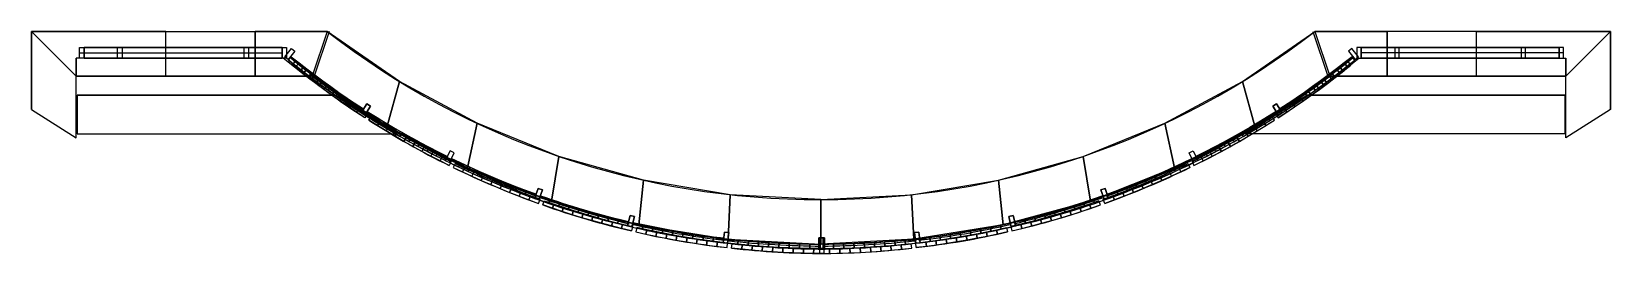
# Model space of a CAD drawing. Extents: x 99251 to 116917, y 66963 to 69452.
import ezdxf

# ---------------------------------------------------------------- set-up
doc = ezdxf.new("R2010")
doc.units = 0
doc.header["$LTSCALE"] = 200
doc.header["$MEASUREMENT"] = 0
for name, color, linetype in [('3TXT', 3, 'CONTINUOUS'), ('4ELE', 4, 'CONTINUOUS'), ('55ETC', 5, 'CONTINUOUS'), ('DOL', 254, 'CONTINUOUS')]:
    doc.layers.add(name, color=color, linetype=linetype)

msp = doc.modelspace()

# ---------------------------------------------------------------- linework, layer by layer
at = {"layer": '3TXT', "color": 33}
for points, elevation in [([(99838, 69272), (99838, 69152), (99788, 69152), (99788, 69272)], -7250), ([(100263, 69272), (100263, 69152), (100213, 69152), (100213, 69272)], -7150), ([(100263, 69272), (100263, 69152), (100213, 69152), (100213, 69272)], -3150), ([(101678, 69272), (101678, 69152), (101628, 69152), (101628, 69272)], -7150), ([(101678, 69272), (101678, 69152), (101628, 69152), (101628, 69272)], -3150), ([(102103, 69272), (102103, 69152), (102053, 69152), (102053, 69272)], -7250), ([(102158, 69262), (102197, 69231), (102122, 69137), (102083, 69169)], -7200), ([(114023, 69262), (113984, 69231), (114059, 69137), (114098, 69169)], -7200), ([(114078, 69272), (114078, 69152), (114128, 69152), (114128, 69272)], -7250), ([(114503, 69272), (114503, 69152), (114553, 69152), (114553, 69272)], -7150), ([(114503, 69272), (114503, 69152), (114553, 69152), (114553, 69272)], -3150), ([(115918, 69272), (115918, 69152), (115968, 69152), (115968, 69272)], -7150), ([(115918, 69272), (115918, 69152), (115968, 69152), (115968, 69272)], -3150), ([(116343, 69272), (116343, 69152), (116393, 69152), (116393, 69272)], -7250), ([(103044, 68615), (103001, 68643), (102937, 68542), (102979, 68515)], -7200), ([(103001, 68643), (103043, 68615), (102979, 68515), (102937, 68542)], -7200), ([(113138, 68615), (113180, 68643), (113245, 68542), (113203, 68515)], -7200), ([(113180, 68643), (113138, 68615), (113203, 68515), (113245, 68542)], -7200), ([(103978, 68091), (103933, 68113), (103880, 68005), (103925, 67983)], -7200), ([(112203, 68091), (112248, 68113), (112301, 68005), (112256, 67983)], -7200), ([(104919, 67693), (104966, 67676), (104926, 67563), (104879, 67580)], -7200), ([(104966, 67676), (104919, 67693), (104879, 67580), (104926, 67563)], -7200), ([(111262, 67693), (111215, 67676), (111255, 67563), (111302, 67580)], -7200), ([(111215, 67676), (111262, 67693), (111302, 67580), (111255, 67563)], -7200), ([(105996, 67377), (105947, 67388), (105920, 67271), (105968, 67260)], -7200), ([(105947, 67388), (105996, 67377), (105968, 67260), (105920, 67271)], -7200), ([(110186, 67377), (110234, 67388), (110262, 67271), (110213, 67260)], -7200), ([(110234, 67388), (110186, 67377), (110213, 67260), (110262, 67271)], -7200), ([(107002, 67203), (107052, 67197), (107038, 67078), (106989, 67083)], -7200), ([(107052, 67197), (107002, 67203), (106989, 67083), (107038, 67078)], -7200), ([(108059, 67139), (108109, 67138), (108109, 67018), (108059, 67019)], -7200), ([(108109, 67139), (108059, 67138), (108059, 67018), (108109, 67019)], -7200), ([(108122, 67139), (108072, 67138), (108072, 67018), (108122, 67019)], -7200), ([(108072, 67139), (108122, 67138), (108122, 67018), (108072, 67019)], -7200), ([(109179, 67203), (109129, 67197), (109143, 67078), (109193, 67083)], -7200), ([(109129, 67197), (109179, 67203), (109193, 67083), (109143, 67078)], -7200)]:
    msp.add_lwpolyline(points, close=True, dxfattribs=dict(at, elevation=elevation))
for centre, radius, start, end in [((108073, 76474, -5650), 9450, 230.9872, 237.0772), ((108073, 76474, -4850), 9450, 230.9872, 237.0772), ((108073, 76474, -4050), 9450, 230.9872, 237.0772), ((108073, 76474, -3200), 9450, 230.9872, 237.0772), ((108073, 76474, -1650), 9450, 230.9872, 237.0772), ((108073, 76474, -5650), 9400, 230.9872, 237.0772), ((108073, 76474, -4850), 9400, 230.9872, 237.0772), ((108073, 76474, -4050), 9400, 230.9872, 237.0772), ((108073, 76474, -3200), 9400, 230.9872, 237.0772), ((108073, 76474, -1650), 9400, 230.9872, 237.0772), ((108117, 76419, -650), 9450, 230.9872, 237.0772), ((108117, 76419, -650), 9400, 230.9872, 237.0772), ((108064, 76419, -650), 9400, 302.9228, 309.0128), ((108064, 76419, -650), 9450, 302.9228, 309.0128), ((108108, 76474, -5650), 9400, 302.9228, 309.0128), ((108108, 76474, -4850), 9400, 302.9228, 309.0128), ((108108, 76474, -4050), 9400, 302.9228, 309.0128), ((108108, 76474, -3200), 9400, 302.9228, 309.0128), ((108108, 76474, -1650), 9400, 302.9228, 309.0128), ((108108, 76474, -5650), 9450, 302.9228, 309.0128), ((108108, 76474, -4850), 9450, 302.9228, 309.0128), ((108108, 76474, -4050), 9450, 302.9228, 309.0128), ((108108, 76474, -3200), 9450, 302.9228, 309.0128), ((108108, 76474, -1650), 9450, 302.9228, 309.0128), ((108101, 76516, -5650), 9450, 237.3787, 243.6272), ((108101, 76516, -4850), 9450, 237.3787, 243.6272), ((108101, 76516, -4050), 9450, 237.3787, 243.6272), ((108101, 76516, -3200), 9450, 237.3787, 243.6272), ((108101, 76516, -1650), 9450, 237.3787, 243.6272), ((108081, 76516, -5650), 9450, 296.3728, 302.6213), ((108081, 76516, -4850), 9450, 296.3728, 302.6213), ((108081, 76516, -4050), 9450, 296.3728, 302.6213), ((108081, 76516, -3200), 9450, 296.3728, 302.6213), ((108081, 76516, -1650), 9450, 296.3728, 302.6213), ((108101, 76516, -5650), 9500, 237.3787, 243.6272), ((108101, 76516, -4850), 9500, 237.3787, 243.6272), ((108101, 76516, -4050), 9500, 237.3787, 243.6272), ((108101, 76516, -3200), 9500, 237.3787, 243.6272), ((108101, 76516, -1650), 9500, 237.3787, 243.6272), ((108144, 76460, -650), 9500, 237.3787, 243.6272), ((108144, 76460, -650), 9450, 237.3787, 243.6272), ((108037, 76460, -650), 9450, 296.3728, 302.6213), ((108037, 76460, -650), 9500, 296.3728, 302.6213), ((108081, 76516, -5650), 9500, 296.3728, 302.6213), ((108081, 76516, -4850), 9500, 296.3728, 302.6213), ((108081, 76516, -4050), 9500, 296.3728, 302.6213), ((108081, 76516, -3200), 9500, 296.3728, 302.6213), ((108081, 76516, -1650), 9500, 296.3728, 302.6213), ((108091, 76521, -4850), 9450, 243.996, 250.2445), ((108091, 76521, -5650), 9450, 243.996, 250.2445), ((108091, 76521, -3200), 9450, 243.996, 250.2445), ((108091, 76521, -4050), 9450, 243.996, 250.2445), ((108091, 76521, -1650), 9450, 243.996, 250.2445), ((108091, 76521, -5650), 9450, 289.7555, 296.004), ((108091, 76521, -4850), 9450, 289.7555, 296.004), ((108091, 76521, -4050), 9450, 289.7555, 296.004), ((108091, 76521, -3200), 9450, 289.7555, 296.004), ((108091, 76521, -1650), 9450, 289.7555, 296.004), ((108091, 76521, -4850), 9500, 243.996, 250.2445), ((108091, 76521, -5650), 9500, 243.996, 250.2445), ((108091, 76521, -3200), 9500, 243.996, 250.2445), ((108091, 76521, -4050), 9500, 243.996, 250.2445), ((108091, 76521, -1650), 9500, 243.996, 250.2445), ((108134, 76465, -650), 9500, 243.996, 250.2445), ((108134, 76465, -650), 9450, 243.996, 250.2445), ((108047, 76465, -650), 9450, 289.7555, 296.004), ((108047, 76465, -650), 9500, 289.7555, 296.004), ((108091, 76521, -5650), 9500, 289.7555, 296.004), ((108091, 76521, -4850), 9500, 289.7555, 296.004), ((108091, 76521, -4050), 9500, 289.7555, 296.004), ((108091, 76521, -3200), 9500, 289.7555, 296.004), ((108091, 76521, -1650), 9500, 289.7555, 296.004), ((108102, 76517, -5650), 9500, 250.4729, 256.7214), ((108102, 76517, -4850), 9500, 250.4729, 256.7214), ((108102, 76517, -4050), 9500, 250.4729, 256.7214), ((108102, 76517, -3200), 9500, 250.4729, 256.7214), ((108102, 76517, -1650), 9500, 250.4729, 256.7214), ((108102, 76517, -5650), 9450, 250.4729, 256.7214), ((108102, 76517, -4850), 9450, 250.4729, 256.7214), ((108102, 76517, -4050), 9450, 250.4729, 256.7214), ((108102, 76517, -3200), 9450, 250.4729, 256.7214), ((108102, 76517, -1650), 9450, 250.4729, 256.7214), ((108145, 76461, -650), 9500, 250.4729, 256.7214), ((108145, 76461, -650), 9450, 250.4729, 256.7214), ((108036, 76461, -650), 9450, 283.2786, 289.5271), ((108036, 76461, -650), 9500, 283.2786, 289.5271), ((108079, 76517, -4850), 9450, 283.2786, 289.5271), ((108079, 76517, -5650), 9450, 283.2786, 289.5271), ((108079, 76517, -1650), 9450, 283.2786, 289.5271), ((108079, 76517, -3200), 9450, 283.2786, 289.5271), ((108079, 76517, -4050), 9450, 283.2786, 289.5271), ((108079, 76517, -4850), 9500, 283.2786, 289.5271), ((108079, 76517, -5650), 9500, 283.2786, 289.5271), ((108079, 76517, -1650), 9500, 283.2786, 289.5271), ((108079, 76517, -3200), 9500, 283.2786, 289.5271), ((108079, 76517, -4050), 9500, 283.2786, 289.5271), ((108091, 76519, -5650), 9450, 257.0902, 263.3387), ((108091, 76519, -4850), 9450, 257.0902, 263.3387), ((108091, 76519, -4050), 9450, 257.0902, 263.3387), ((108091, 76519, -3200), 9450, 257.0902, 263.3387), ((108091, 76519, -1650), 9450, 257.0902, 263.3387), ((108090, 76519, -5650), 9450, 276.6613, 282.9098), ((108090, 76519, -4850), 9450, 276.6613, 282.9098), ((108090, 76519, -4050), 9450, 276.6613, 282.9098), ((108090, 76519, -3200), 9450, 276.6613, 282.9098), ((108090, 76519, -1650), 9450, 276.6613, 282.9098), ((108091, 76519, -5650), 9500, 257.0902, 263.3387), ((108091, 76519, -4850), 9500, 257.0902, 263.3387), ((108091, 76519, -4050), 9500, 257.0902, 263.3387), ((108091, 76519, -3200), 9500, 257.0902, 263.3387), ((108091, 76519, -1650), 9500, 257.0902, 263.3387), ((108135, 76464, -650), 9500, 257.0902, 263.3387), ((108135, 76464, -650), 9450, 257.0902, 263.3387), ((108047, 76464, -650), 9450, 276.6613, 282.9098), ((108047, 76464, -650), 9500, 276.6613, 282.9098), ((108090, 76519, -5650), 9500, 276.6613, 282.9098), ((108090, 76519, -4850), 9500, 276.6613, 282.9098), ((108090, 76519, -4050), 9500, 276.6613, 282.9098), ((108090, 76519, -3200), 9500, 276.6613, 282.9098), ((108090, 76519, -1650), 9500, 276.6613, 282.9098), ((108103, 76518, -5650), 9500, 263.5671, 269.8156), ((108103, 76518, -4850), 9500, 263.5671, 269.8156), ((108103, 76518, -4050), 9500, 263.5671, 269.8156), ((108103, 76518, -3200), 9500, 263.5671, 269.8156), ((108103, 76518, -1650), 9500, 263.5671, 269.8156), ((108103, 76518, -5650), 9450, 263.5671, 269.8156), ((108103, 76518, -4850), 9450, 263.5671, 269.8156), ((108103, 76518, -4050), 9450, 263.5671, 269.8156), ((108103, 76518, -3200), 9450, 263.5671, 269.8156), ((108103, 76518, -1650), 9450, 263.5671, 269.8156), ((108147, 76462, -650), 9500, 263.5671, 269.8156), ((108147, 76462, -650), 9450, 263.5671, 269.8156), ((108035, 76462, -650), 9450, 270.1844, 276.4329), ((108035, 76462, -650), 9500, 270.1844, 276.4329), ((108078, 76518, -5650), 9450, 270.1844, 276.4329), ((108078, 76518, -4850), 9450, 270.1844, 276.4329), ((108078, 76518, -4050), 9450, 270.1844, 276.4329), ((108078, 76518, -3200), 9450, 270.1844, 276.4329), ((108078, 76518, -1650), 9450, 270.1844, 276.4329), ((108078, 76518, -5650), 9500, 270.1844, 276.4329), ((108078, 76518, -4850), 9500, 270.1844, 276.4329), ((108078, 76518, -4050), 9500, 270.1844, 276.4329), ((108078, 76518, -3200), 9500, 270.1844, 276.4329), ((108078, 76518, -1650), 9500, 270.1844, 276.4329)]:
    msp.add_arc(centre, radius, start, end, dxfattribs=at)
for points in [[(99838, 69152, -5650), (99878, 69152, -5695), (99878, 69152, -6680), (99838, 69152, -6725)], [(99838, 69152, -6725), (99878, 69152, -6680), (100171, 69152, -6680), (100211, 69152, -6725)], [(100211, 69152, -5650), (100171, 69152, -5695), (99878, 69152, -5695), (99838, 69152, -5650)], [(99838, 69152, -1650), (99878, 69152, -1695), (99878, 69152, -2680), (99838, 69152, -2725)], [(99838, 69152, -2725), (99878, 69152, -2680), (100171, 69152, -2680), (100211, 69152, -2725)], [(100211, 69152, -1650), (100171, 69152, -1695), (99878, 69152, -1695), (99838, 69152, -1650)], [(100211, 69152, -6725), (100171, 69152, -6680), (100171, 69152, -5695), (100211, 69152, -5650)], [(100211, 69152, -2725), (100171, 69152, -2680), (100171, 69152, -1695), (100211, 69152, -1650)], [(100263, 69152, -7150), (100303, 69152, -7105), (101588, 69152, -7105), (101628, 69152, -7150)], [(101628, 69152, -6775), (101588, 69152, -6820), (100303, 69152, -6820), (100263, 69152, -6775)], [(100263, 69152, -7150), (100303, 69152, -7105), (101588, 69152, -7105), (101628, 69152, -7150)], [(100263, 69152, -6775), (100303, 69152, -6820), (100303, 69152, -7105), (100263, 69152, -7150)], [(101628, 69152, -2775), (101588, 69152, -2820), (100303, 69152, -2820), (100263, 69152, -2775)], [(100263, 69152, -3150), (100303, 69152, -3105), (101588, 69152, -3105), (101628, 69152, -3150)], [(100263, 69152, -2775), (100303, 69152, -2820), (100303, 69152, -3105), (100263, 69152, -3150)], [(101628, 69152, -7150), (101588, 69152, -7105), (101588, 69152, -6820), (101628, 69152, -6775)], [(101628, 69152, -3150), (101588, 69152, -3105), (101588, 69152, -2820), (101628, 69152, -2775)], [(101678, 69152, -5650), (101718, 69152, -5695), (101718, 69152, -6680), (101678, 69152, -6725)], [(101678, 69152, -6725), (101718, 69152, -6680), (102011, 69152, -6680), (102051, 69152, -6725)], [(102051, 69152, -5650), (102011, 69152, -5695), (101718, 69152, -5695), (101678, 69152, -5650)], [(101678, 69152, -1650), (101718, 69152, -1695), (101718, 69152, -2680), (101678, 69152, -2725)], [(101678, 69152, -2725), (101718, 69152, -2680), (102011, 69152, -2680), (102051, 69152, -2725)], [(102051, 69152, -1650), (102011, 69152, -1695), (101718, 69152, -1695), (101678, 69152, -1650)], [(102051, 69152, -6725), (102011, 69152, -6680), (102011, 69152, -5695), (102051, 69152, -5650)], [(102051, 69152, -2725), (102011, 69152, -2680), (102011, 69152, -1695), (102051, 69152, -1650)], [(114130, 69152, -6725), (114170, 69152, -6680), (114170, 69152, -5695), (114130, 69152, -5650)], [(114503, 69152, -6725), (114463, 69152, -6680), (114170, 69152, -6680), (114130, 69152, -6725)], [(114130, 69152, -5650), (114170, 69152, -5695), (114463, 69152, -5695), (114503, 69152, -5650)], [(114130, 69152, -2725), (114170, 69152, -2680), (114170, 69152, -1695), (114130, 69152, -1650)], [(114503, 69152, -2725), (114463, 69152, -2680), (114170, 69152, -2680), (114130, 69152, -2725)], [(114130, 69152, -1650), (114170, 69152, -1695), (114463, 69152, -1695), (114503, 69152, -1650)], [(114503, 69152, -5650), (114463, 69152, -5695), (114463, 69152, -6680), (114503, 69152, -6725)], [(114503, 69152, -1650), (114463, 69152, -1695), (114463, 69152, -2680), (114503, 69152, -2725)], [(114553, 69152, -7150), (114593, 69152, -7105), (114593, 69152, -6820), (114553, 69152, -6775)], [(115918, 69152, -7150), (115878, 69152, -7105), (114593, 69152, -7105), (114553, 69152, -7150)], [(115918, 69152, -7150), (115878, 69152, -7105), (114593, 69152, -7105), (114553, 69152, -7150)], [(114553, 69152, -6775), (114593, 69152, -6820), (115878, 69152, -6820), (115918, 69152, -6775)], [(114553, 69152, -3150), (114593, 69152, -3105), (114593, 69152, -2820), (114553, 69152, -2775)], [(115918, 69152, -3150), (115878, 69152, -3105), (114593, 69152, -3105), (114553, 69152, -3150)], [(114553, 69152, -2775), (114593, 69152, -2820), (115878, 69152, -2820), (115918, 69152, -2775)], [(115918, 69152, -6775), (115878, 69152, -6820), (115878, 69152, -7105), (115918, 69152, -7150)], [(115918, 69152, -2775), (115878, 69152, -2820), (115878, 69152, -3105), (115918, 69152, -3150)], [(115970, 69152, -6725), (116010, 69152, -6680), (116010, 69152, -5695), (115970, 69152, -5650)], [(116343, 69152, -6725), (116303, 69152, -6680), (116010, 69152, -6680), (115970, 69152, -6725)], [(115970, 69152, -5650), (116010, 69152, -5695), (116303, 69152, -5695), (116343, 69152, -5650)], [(115970, 69152, -2725), (116010, 69152, -2680), (116010, 69152, -1695), (115970, 69152, -1650)], [(116343, 69152, -2725), (116303, 69152, -2680), (116010, 69152, -2680), (115970, 69152, -2725)], [(115970, 69152, -1650), (116010, 69152, -1695), (116303, 69152, -1695), (116343, 69152, -1650)], [(116343, 69152, -5650), (116303, 69152, -5695), (116303, 69152, -6680), (116343, 69152, -6725)], [(116343, 69152, -1650), (116303, 69152, -1695), (116303, 69152, -2680), (116343, 69152, -2725)]]:
    msp.add_3dface(points, dxfattribs=at)
at = {"layer": '4ELE', "color": 133}
for p, q in [((99762, 68739, -4750), (102649, 68739, -4750)), ((116405, 68739, -4750), (113518, 68739, -4750)), ((99762, 68306, -4750), (103333, 68306, -4750)), ((116405, 68306, -4750), (112834, 68306, -4750))]:
    msp.add_line(p, q, dxfattribs=at)
for points in [[(99762, 68739, -4750), (99762, 68306, -4750), (103333, 68306, -4750), (102649, 68739, -4750)], [(99762, 68739, -4000), (99762, 68306, -4000), (103333, 68306, -4000), (102649, 68739, -4000)], [(116405, 68739, -4750), (116405, 68306, -4750), (112834, 68306, -4750), (113518, 68739, -4750)], [(116405, 68739, -4000), (116405, 68306, -4000), (112834, 68306, -4000), (113518, 68739, -4000)]]:
    msp.add_3dface(points, dxfattribs=at)
at = {"layer": '55ETC', "color": 152}
for p, q in [((99788, 69212, -5650), (102053, 69212, -5650)), ((99788, 69212, -7200), (102053, 69212, -7200)), ((99788, 69212, -1650), (102053, 69212, -1650)), ((99788, 69212, -3200), (102053, 69212, -3200)), ((116393, 69212, -5650), (114128, 69212, -5650)), ((116393, 69212, -7200), (114128, 69212, -7200)), ((116393, 69212, -1650), (114128, 69212, -1650)), ((116393, 69212, -3200), (114128, 69212, -3200))]:
    msp.add_line(p, q, dxfattribs=at)
at = {"layer": '55ETC', "color": 161}
for centre, start, end in [((108109, 76504, -7200), 230.9875, 237.0794), ((108072, 76504, -7200), 302.9206, 309.0125), ((108109, 76504, -7200), 237.3787, 243.6272), ((108072, 76504, -7200), 296.3728, 302.6213), ((108099, 76508, -7200), 243.996, 250.244), ((108082, 76508, -7200), 289.756, 296.004), ((108110, 76504, -7200), 250.4734, 256.7214), ((108071, 76504, -7200), 283.2786, 289.5266), ((108100, 76507, -7200), 257.0902, 263.3382), ((108082, 76507, -7200), 276.6618, 282.9098), ((108112, 76506, -7200), 263.5676, 269.8156), ((108070, 76506, -7200), 270.1844, 276.4324)]:
    msp.add_arc(centre, 9460, start, end, dxfattribs=at)
at = {"layer": 'DOL'}
for p, q in [((99251, 68579), (99251, 69452)), ((99251, 69452), (100751, 69452)), ((100751, 69452), (101751, 69452)), ((102559, 69452), (101751, 69452)), ((102582, 69452, 2000), (102413, 68952, 2000)), ((102582, 69452, 2000), (102413, 68952, 2000)), ((113585, 69452, 2000), (113754, 68952, 2000)), ((113585, 69452, 2000), (113754, 68952, 2000)), ((113608, 69452), (114417, 69452)), ((115417, 69452), (114417, 69452)), ((116917, 69452), (115417, 69452)), ((116917, 68579), (116917, 69452)), ((99751, 68258, -4800), (99751, 69152, -4800)), ((99751, 68258, -8000), (99751, 69152, -8000)), ((99751, 68258, -6400), (99751, 69152, -6400)), ((99751, 68258, -7200), (99751, 69152, -7200)), ((99751, 68258, -5600), (99751, 69152, -5600)), ((99751, 68258, -1600), (99751, 69152, -1600)), ((99751, 68258, -3200), (99751, 69152, -3200)), ((99751, 68258, -4000), (99751, 69152, -4000)), ((99751, 68258, -2400), (99751, 69152, -2400)), ((116417, 68258, -4800), (116417, 69152, -4800)), ((116417, 68258, -8000), (116417, 69152, -8000)), ((116417, 68258, -6400), (116417, 69152, -6400)), ((116417, 68258, -7200), (116417, 69152, -7200)), ((116417, 68258, -5600), (116417, 69152, -5600)), ((116417, 68258, -1600), (116417, 69152, -1600)), ((116417, 68258, -3200), (116417, 69152, -3200)), ((116417, 68258, -4000), (116417, 69152, -4000)), ((116417, 68258, -2400), (116417, 69152, -2400)), ((99751, 68258, 100), (99751, 68952, 100)), ((100751, 68952, 100), (99751, 68952, 100)), ((99751, 68258, -700), (99751, 68952, -700)), ((100751, 68952, -700), (99751, 68952, -700)), ((99751, 68258, 1000), (99751, 68952, 1000)), ((100751, 68952, 1000), (99751, 68952, 1000)), ((99751, 68258, 1800), (99751, 68952, 1800)), ((100751, 68952, 1800), (99751, 68952, 1800)), ((101751, 68952, 100), (100751, 68952, 100)), ((101751, 68952, -700), (100751, 68952, -700)), ((101751, 68952, 1000), (100751, 68952, 1000)), ((101751, 68952, 1800), (100751, 68952, 1800)), ((102390, 68952, 100), (101751, 68952, 100)), ((102390, 68952, -700), (101751, 68952, -700)), ((102390, 68952, 1000), (101751, 68952, 1000)), ((102390, 68952, 1800), (101751, 68952, 1800)), ((113777, 68952, 100), (114417, 68952, 100)), ((113777, 68952, -700), (114417, 68952, -700)), ((113777, 68952, 1000), (114417, 68952, 1000)), ((113777, 68952, 1800), (114417, 68952, 1800)), ((114417, 68952, 100), (115417, 68952, 100)), ((114417, 68952, -700), (115417, 68952, -700)), ((114417, 68952, 1000), (115417, 68952, 1000)), ((114417, 68952, 1800), (115417, 68952, 1800)), ((115417, 68952, 100), (116417, 68952, 100)), ((115417, 68952, -700), (116417, 68952, -700)), ((115417, 68952, 1000), (116417, 68952, 1000)), ((115417, 68952, 1800), (116417, 68952, 1800)), ((116417, 68258, 100), (116417, 68952, 100)), ((116417, 68258, -700), (116417, 68952, -700)), ((116417, 68258, 1000), (116417, 68952, 1000)), ((116417, 68258, 1800), (116417, 68952, 1800))]:
    msp.add_line(p, q, dxfattribs=at)
at = {"layer": 'DOL', "color": 43}
for p, q in [((104013, 67962, 100), (104017, 67971, 100)), ((104196, 67881, 100), (104013, 67962, 100)), ((104200, 67890, 100), (104017, 67971, 100)), ((104196, 67881, 100), (104200, 67890, 100)), ((111967, 67890, 100), (112150, 67971, 100)), ((111971, 67881, 100), (111967, 67890, 100)), ((111971, 67881, 100), (112154, 67962, 100)), ((112154, 67962, 100), (112150, 67971, 100)), ((106911, 67138, -100), (106910, 67128, -100)), ((106911, 67138, -100), (107110, 67114, -100)), ((109256, 67138, -100), (109057, 67114, -100)), ((109256, 67138, -100), (109257, 67128, -100)), ((106910, 67128, -100), (107109, 67104, -100)), ((107110, 67114, -100), (107109, 67104, -100)), ((109057, 67114, -100), (109058, 67104, -100)), ((109257, 67128, -100), (109058, 67104, -100))]:
    msp.add_line(p, q, dxfattribs=at)
at = {"layer": 'DOL'}
for centre, radius, start, end in [((108053, 76521), 8953, 232.1396, 270.1912), ((108114, 76521), 8953, 269.8088, 307.8604), ((108083, 76609, 100), 9541, 233.3675, 270.005), ((108083, 76609, -700), 9541, 233.3675, 270.005), ((108083, 76609, 1800), 9541, 233.3675, 270.005), ((108053, 76521, 1000), 9453, 233.1915, 270.1811), ((108083, 76609, 1000), 9541, 233.3675, 270.005), ((108085, 76609, -700), 9541, 269.995, 306.6325), ((108114, 76521, 1000), 9453, 269.8189, 306.8085), ((108085, 76609, 100), 9541, 269.995, 306.6325), ((108085, 76609, 1000), 9541, 269.995, 306.6325), ((108085, 76609, 1800), 9541, 269.995, 306.6325)]:
    msp.add_arc(centre, radius, start, end, dxfattribs=at)
for points in [[(99251, 68579, 2000), (99751, 68258, 2000), (99751, 68952, 2000), (99251, 69452, 2000)], [(99251, 69452, 2000), (99751, 68952, 2000), (100751, 68952, 2000), (100751, 69452, 2000)], [(100751, 69452, 2000), (101751, 69452, 2000), (101751, 68952, 2000), (100751, 68952, 2000)], [(101751, 68952, 2000), (101751, 69452, 2000), (102559, 69452, 2000), (102390, 68952, 2000)], [(114417, 68952, 2000), (114417, 69452, 2000), (113608, 69452, 2000), (113777, 68952, 2000)], [(115417, 69452, 2000), (114417, 69452, 2000), (114417, 68952, 2000), (115417, 68952, 2000)], [(116917, 69452, 2000), (116417, 68952, 2000), (115417, 68952, 2000), (115417, 69452, 2000)], [(116917, 68579, 2000), (116417, 68258, 2000), (116417, 68952, 2000), (116917, 69452, 2000)], [(102321, 68952, -700), (102066, 69152, -700), (99751, 69152, -700), (99751, 68952, -700)], [(113846, 68952, -700), (114101, 69152, -700), (116417, 69152, -700), (116417, 68952, -700)]]:
    msp.add_3dface(points, dxfattribs=at)

# ---------------------------------------------------------------- meshes
at = {"layer": '3TXT', "color": 33}
mesh = msp.add_polymesh((6, 3), dxfattribs=at)
for k, corner in enumerate([(99838, 69152, -7150), (99838, 69152, -7200), (99838, 69152, -7200), (102053, 69152, -7150), (102053, 69152, -7200), (102053, 69152, -7200), (102053, 69272, -7150), (102053, 69272, -7200), (102053, 69152, -7200), (99838, 69272, -7150), (99838, 69272, -7200), (99838, 69152, -7200), (99838, 69272, -7150), (99838, 69272, -7150), (99838, 69152, -7150), (102053, 69272, -7150), (102053, 69272, -7150), (102053, 69152, -7150)]):
    mesh.set_mesh_vertex(divmod(k, 3), corner)
mesh = msp.add_polymesh((6, 3), dxfattribs=at)
for k, corner in enumerate([(99838, 69152, -6725), (99838, 69152, -6775), (99838, 69152, -6775), (102053, 69152, -6725), (102053, 69152, -6775), (102053, 69152, -6775), (102053, 69272, -6725), (102053, 69272, -6775), (102053, 69152, -6775), (99838, 69272, -6725), (99838, 69272, -6775), (99838, 69152, -6775), (99838, 69272, -6725), (99838, 69272, -6725), (99838, 69152, -6725), (102053, 69272, -6725), (102053, 69272, -6725), (102053, 69152, -6725)]):
    mesh.set_mesh_vertex(divmod(k, 3), corner)
mesh = msp.add_polymesh((6, 3), dxfattribs=at)
for k, corner in enumerate([(99838, 69152, -5600), (99838, 69152, -5650), (99838, 69152, -5650), (102053, 69152, -5600), (102053, 69152, -5650), (102053, 69152, -5650), (102053, 69272, -5600), (102053, 69272, -5650), (102053, 69152, -5650), (99838, 69272, -5600), (99838, 69272, -5650), (99838, 69152, -5650), (99838, 69272, -5600), (99838, 69272, -5600), (99838, 69152, -5600), (102053, 69272, -5600), (102053, 69272, -5600), (102053, 69152, -5600)]):
    mesh.set_mesh_vertex(divmod(k, 3), corner)
mesh = msp.add_polymesh((6, 3), dxfattribs=at)
for k, corner in enumerate([(99838, 69152, -2725), (99838, 69152, -2775), (99838, 69152, -2775), (102053, 69152, -2725), (102053, 69152, -2775), (102053, 69152, -2775), (102053, 69272, -2725), (102053, 69272, -2775), (102053, 69152, -2775), (99838, 69272, -2725), (99838, 69272, -2775), (99838, 69152, -2775), (99838, 69272, -2725), (99838, 69272, -2725), (99838, 69152, -2725), (102053, 69272, -2725), (102053, 69272, -2725), (102053, 69152, -2725)]):
    mesh.set_mesh_vertex(divmod(k, 3), corner)
mesh = msp.add_polymesh((6, 3), dxfattribs=at)
for k, corner in enumerate([(99838, 69152, -3150), (99838, 69152, -3200), (99838, 69152, -3200), (102053, 69152, -3150), (102053, 69152, -3200), (102053, 69152, -3200), (102053, 69272, -3150), (102053, 69272, -3200), (102053, 69152, -3200), (99838, 69272, -3150), (99838, 69272, -3200), (99838, 69152, -3200), (99838, 69272, -3150), (99838, 69272, -3150), (99838, 69152, -3150), (102053, 69272, -3150), (102053, 69272, -3150), (102053, 69152, -3150)]):
    mesh.set_mesh_vertex(divmod(k, 3), corner)
mesh = msp.add_polymesh((6, 3), dxfattribs=at)
for k, corner in enumerate([(99838, 69152, -1600), (99838, 69152, -1650), (99838, 69152, -1650), (102053, 69152, -1600), (102053, 69152, -1650), (102053, 69152, -1650), (102053, 69272, -1600), (102053, 69272, -1650), (102053, 69152, -1650), (99838, 69272, -1600), (99838, 69272, -1650), (99838, 69152, -1650), (99838, 69272, -1600), (99838, 69272, -1600), (99838, 69152, -1600), (102053, 69272, -1600), (102053, 69272, -1600), (102053, 69152, -1600)]):
    mesh.set_mesh_vertex(divmod(k, 3), corner)
mesh = msp.add_polymesh((6, 3), dxfattribs=at)
for k, corner in enumerate([(99838, 69152, -700), (99838, 69152, -750), (99838, 69152, -750), (102053, 69152, -700), (102053, 69152, -750), (102053, 69152, -750), (102053, 69272, -700), (102053, 69272, -750), (102053, 69152, -750), (99838, 69272, -700), (99838, 69272, -750), (99838, 69152, -750), (99838, 69272, -700), (99838, 69272, -700), (99838, 69152, -700), (102053, 69272, -700), (102053, 69272, -700), (102053, 69152, -700)]):
    mesh.set_mesh_vertex(divmod(k, 3), corner)
mesh = msp.add_polymesh((6, 3), dxfattribs=at)
for k, corner in enumerate([(116343, 69152, -7150), (116343, 69152, -7200), (116343, 69152, -7200), (114128, 69152, -7150), (114128, 69152, -7200), (114128, 69152, -7200), (114128, 69272, -7150), (114128, 69272, -7200), (114128, 69152, -7200), (116343, 69272, -7150), (116343, 69272, -7200), (116343, 69152, -7200), (116343, 69272, -7150), (116343, 69272, -7150), (116343, 69152, -7150), (114128, 69272, -7150), (114128, 69272, -7150), (114128, 69152, -7150)]):
    mesh.set_mesh_vertex(divmod(k, 3), corner)
mesh = msp.add_polymesh((6, 3), dxfattribs=at)
for k, corner in enumerate([(116343, 69152, -6725), (116343, 69152, -6775), (116343, 69152, -6775), (114128, 69152, -6725), (114128, 69152, -6775), (114128, 69152, -6775), (114128, 69272, -6725), (114128, 69272, -6775), (114128, 69152, -6775), (116343, 69272, -6725), (116343, 69272, -6775), (116343, 69152, -6775), (116343, 69272, -6725), (116343, 69272, -6725), (116343, 69152, -6725), (114128, 69272, -6725), (114128, 69272, -6725), (114128, 69152, -6725)]):
    mesh.set_mesh_vertex(divmod(k, 3), corner)
mesh = msp.add_polymesh((6, 3), dxfattribs=at)
for k, corner in enumerate([(116343, 69152, -5600), (116343, 69152, -5650), (116343, 69152, -5650), (114128, 69152, -5600), (114128, 69152, -5650), (114128, 69152, -5650), (114128, 69272, -5600), (114128, 69272, -5650), (114128, 69152, -5650), (116343, 69272, -5600), (116343, 69272, -5650), (116343, 69152, -5650), (116343, 69272, -5600), (116343, 69272, -5600), (116343, 69152, -5600), (114128, 69272, -5600), (114128, 69272, -5600), (114128, 69152, -5600)]):
    mesh.set_mesh_vertex(divmod(k, 3), corner)
mesh = msp.add_polymesh((6, 3), dxfattribs=at)
for k, corner in enumerate([(116343, 69152, -3150), (116343, 69152, -3200), (116343, 69152, -3200), (114128, 69152, -3150), (114128, 69152, -3200), (114128, 69152, -3200), (114128, 69272, -3150), (114128, 69272, -3200), (114128, 69152, -3200), (116343, 69272, -3150), (116343, 69272, -3200), (116343, 69152, -3200), (116343, 69272, -3150), (116343, 69272, -3150), (116343, 69152, -3150), (114128, 69272, -3150), (114128, 69272, -3150), (114128, 69152, -3150)]):
    mesh.set_mesh_vertex(divmod(k, 3), corner)
mesh = msp.add_polymesh((6, 3), dxfattribs=at)
for k, corner in enumerate([(116343, 69152, -2725), (116343, 69152, -2775), (116343, 69152, -2775), (114128, 69152, -2725), (114128, 69152, -2775), (114128, 69152, -2775), (114128, 69272, -2725), (114128, 69272, -2775), (114128, 69152, -2775), (116343, 69272, -2725), (116343, 69272, -2775), (116343, 69152, -2775), (116343, 69272, -2725), (116343, 69272, -2725), (116343, 69152, -2725), (114128, 69272, -2725), (114128, 69272, -2725), (114128, 69152, -2725)]):
    mesh.set_mesh_vertex(divmod(k, 3), corner)
mesh = msp.add_polymesh((6, 3), dxfattribs=at)
for k, corner in enumerate([(116343, 69152, -1600), (116343, 69152, -1650), (116343, 69152, -1650), (114128, 69152, -1600), (114128, 69152, -1650), (114128, 69152, -1650), (114128, 69272, -1600), (114128, 69272, -1650), (114128, 69152, -1650), (116343, 69272, -1600), (116343, 69272, -1650), (116343, 69152, -1650), (116343, 69272, -1600), (116343, 69272, -1600), (116343, 69152, -1600), (114128, 69272, -1600), (114128, 69272, -1600), (114128, 69152, -1600)]):
    mesh.set_mesh_vertex(divmod(k, 3), corner)
mesh = msp.add_polymesh((6, 3), dxfattribs=at)
for k, corner in enumerate([(116343, 69152, -700), (116343, 69152, -750), (116343, 69152, -750), (114128, 69152, -700), (114128, 69152, -750), (114128, 69152, -750), (114128, 69272, -700), (114128, 69272, -750), (114128, 69152, -750), (116343, 69272, -700), (116343, 69272, -750), (116343, 69152, -750), (116343, 69272, -700), (116343, 69272, -700), (116343, 69152, -700), (114128, 69272, -700), (114128, 69272, -700), (114128, 69152, -700)]):
    mesh.set_mesh_vertex(divmod(k, 3), corner)
mesh = msp.add_polymesh((2, 10), dxfattribs=at)
for k, corner in enumerate([(102937, 68542, -5650), (102844, 68603, -5650), (102751, 68665, -5650), (102660, 68729, -5650), (102568, 68793, -5650), (102478, 68859, -5650), (102389, 68925, -5650), (102300, 68993, -5650), (102212, 69062, -5650), (102125, 69131, -5650), (102964, 68584, -5650), (102872, 68644, -5650), (102780, 68706, -5650), (102688, 68769, -5650), (102598, 68834, -5650), (102508, 68899, -5650), (102419, 68965, -5650), (102330, 69032, -5650), (102243, 69101, -5650), (102156, 69170, -5650)]):
    mesh.set_mesh_vertex(divmod(k, 10), corner)
mesh = msp.add_polymesh((2, 10), dxfattribs=at)
for k, corner in enumerate([(102937, 68542, -5600), (102844, 68603, -5600), (102751, 68665, -5600), (102660, 68729, -5600), (102568, 68793, -5600), (102478, 68859, -5600), (102389, 68925, -5600), (102300, 68993, -5600), (102212, 69062, -5600), (102125, 69131, -5600), (102964, 68584, -5600), (102872, 68644, -5600), (102780, 68706, -5600), (102688, 68769, -5600), (102598, 68834, -5600), (102508, 68899, -5600), (102419, 68965, -5600), (102330, 69032, -5600), (102243, 69101, -5600), (102156, 69170, -5600)]):
    mesh.set_mesh_vertex(divmod(k, 10), corner)
mesh = msp.add_polymesh((2, 10), dxfattribs=at)
for k, corner in enumerate([(102937, 68542, -4800), (102844, 68603, -4800), (102751, 68665, -4800), (102660, 68729, -4800), (102568, 68793, -4800), (102478, 68859, -4800), (102389, 68925, -4800), (102300, 68993, -4800), (102212, 69062, -4800), (102125, 69131, -4800), (102964, 68584, -4800), (102872, 68644, -4800), (102780, 68706, -4800), (102688, 68769, -4800), (102598, 68834, -4800), (102508, 68899, -4800), (102419, 68965, -4800), (102330, 69032, -4800), (102243, 69101, -4800), (102156, 69170, -4800)]):
    mesh.set_mesh_vertex(divmod(k, 10), corner)
mesh = msp.add_polymesh((2, 10), dxfattribs=at)
for k, corner in enumerate([(102937, 68542, -4850), (102844, 68603, -4850), (102751, 68665, -4850), (102660, 68729, -4850), (102568, 68793, -4850), (102478, 68859, -4850), (102389, 68925, -4850), (102300, 68993, -4850), (102212, 69062, -4850), (102125, 69131, -4850), (102964, 68584, -4850), (102872, 68644, -4850), (102780, 68706, -4850), (102688, 68769, -4850), (102598, 68834, -4850), (102508, 68899, -4850), (102419, 68965, -4850), (102330, 69032, -4850), (102243, 69101, -4850), (102156, 69170, -4850)]):
    mesh.set_mesh_vertex(divmod(k, 10), corner)
mesh = msp.add_polymesh((2, 10), dxfattribs=at)
for k, corner in enumerate([(102937, 68542, -4000), (102844, 68603, -4000), (102751, 68665, -4000), (102660, 68729, -4000), (102568, 68793, -4000), (102478, 68859, -4000), (102389, 68925, -4000), (102300, 68993, -4000), (102212, 69062, -4000), (102125, 69131, -4000), (102964, 68584, -4000), (102872, 68644, -4000), (102780, 68706, -4000), (102688, 68769, -4000), (102598, 68834, -4000), (102508, 68899, -4000), (102419, 68965, -4000), (102330, 69032, -4000), (102243, 69101, -4000), (102156, 69170, -4000)]):
    mesh.set_mesh_vertex(divmod(k, 10), corner)
mesh = msp.add_polymesh((2, 10), dxfattribs=at)
for k, corner in enumerate([(102937, 68542, -4050), (102844, 68603, -4050), (102751, 68665, -4050), (102660, 68729, -4050), (102568, 68793, -4050), (102478, 68859, -4050), (102389, 68925, -4050), (102300, 68993, -4050), (102212, 69062, -4050), (102125, 69131, -4050), (102964, 68584, -4050), (102872, 68644, -4050), (102780, 68706, -4050), (102688, 68769, -4050), (102598, 68834, -4050), (102508, 68899, -4050), (102419, 68965, -4050), (102330, 69032, -4050), (102243, 69101, -4050), (102156, 69170, -4050)]):
    mesh.set_mesh_vertex(divmod(k, 10), corner)
mesh = msp.add_polymesh((2, 10), dxfattribs=at)
for k, corner in enumerate([(102937, 68542, -3150), (102844, 68603, -3150), (102751, 68665, -3150), (102660, 68729, -3150), (102568, 68793, -3150), (102478, 68859, -3150), (102389, 68925, -3150), (102300, 68993, -3150), (102212, 69062, -3150), (102125, 69131, -3150), (102964, 68584, -3150), (102872, 68644, -3150), (102780, 68706, -3150), (102688, 68769, -3150), (102598, 68834, -3150), (102508, 68899, -3150), (102419, 68965, -3150), (102330, 69032, -3150), (102243, 69101, -3150), (102156, 69170, -3150)]):
    mesh.set_mesh_vertex(divmod(k, 10), corner)
mesh = msp.add_polymesh((2, 10), dxfattribs=at)
for k, corner in enumerate([(102937, 68542, -3200), (102844, 68603, -3200), (102751, 68665, -3200), (102660, 68729, -3200), (102568, 68793, -3200), (102478, 68859, -3200), (102389, 68925, -3200), (102300, 68993, -3200), (102212, 69062, -3200), (102125, 69131, -3200), (102964, 68584, -3200), (102872, 68644, -3200), (102780, 68706, -3200), (102688, 68769, -3200), (102598, 68834, -3200), (102508, 68899, -3200), (102419, 68965, -3200), (102330, 69032, -3200), (102243, 69101, -3200), (102156, 69170, -3200)]):
    mesh.set_mesh_vertex(divmod(k, 10), corner)
mesh = msp.add_polymesh((2, 10), dxfattribs=at)
for k, corner in enumerate([(102937, 68542, -1650), (102844, 68603, -1650), (102751, 68665, -1650), (102660, 68729, -1650), (102568, 68793, -1650), (102478, 68859, -1650), (102389, 68925, -1650), (102300, 68993, -1650), (102212, 69062, -1650), (102125, 69131, -1650), (102964, 68584, -1650), (102872, 68644, -1650), (102780, 68706, -1650), (102688, 68769, -1650), (102598, 68834, -1650), (102508, 68899, -1650), (102419, 68965, -1650), (102330, 69032, -1650), (102243, 69101, -1650), (102156, 69170, -1650)]):
    mesh.set_mesh_vertex(divmod(k, 10), corner)
mesh = msp.add_polymesh((2, 10), dxfattribs=at)
for k, corner in enumerate([(102937, 68542, -1600), (102844, 68603, -1600), (102751, 68665, -1600), (102660, 68729, -1600), (102568, 68793, -1600), (102478, 68859, -1600), (102389, 68925, -1600), (102300, 68993, -1600), (102212, 69062, -1600), (102125, 69131, -1600), (102964, 68584, -1600), (102872, 68644, -1600), (102780, 68706, -1600), (102688, 68769, -1600), (102598, 68834, -1600), (102508, 68899, -1600), (102419, 68965, -1600), (102330, 69032, -1600), (102243, 69101, -1600), (102156, 69170, -1600)]):
    mesh.set_mesh_vertex(divmod(k, 10), corner)
mesh = msp.add_polymesh((2, 10), dxfattribs=at)
for k, corner in enumerate([(102981, 68486, -600), (102887, 68547, -600), (102795, 68610, -600), (102703, 68673, -600), (102612, 68738, -600), (102522, 68803, -600), (102432, 68870, -600), (102343, 68937, -600), (102255, 69006, -600), (102168, 69076, -600), (103008, 68528, -600), (102915, 68589, -600), (102823, 68651, -600), (102732, 68714, -600), (102641, 68778, -600), (102551, 68843, -600), (102462, 68910, -600), (102374, 68977, -600), (102286, 69045, -600), (102200, 69115, -600)]):
    mesh.set_mesh_vertex(divmod(k, 10), corner)
mesh = msp.add_polymesh((2, 10), dxfattribs=at)
for k, corner in enumerate([(102981, 68486, -650), (102887, 68547, -650), (102795, 68610, -650), (102703, 68673, -650), (102612, 68738, -650), (102522, 68803, -650), (102432, 68870, -650), (102343, 68937, -650), (102255, 69006, -650), (102168, 69076, -650), (103008, 68528, -650), (102915, 68589, -650), (102823, 68651, -650), (102732, 68714, -650), (102641, 68778, -650), (102551, 68843, -650), (102462, 68910, -650), (102374, 68977, -650), (102286, 69045, -650), (102200, 69115, -650)]):
    mesh.set_mesh_vertex(divmod(k, 10), corner)
mesh = msp.add_polymesh((2, 10), dxfattribs=at)
for k, corner in enumerate([(113200, 68486, -600), (113294, 68547, -600), (113386, 68610, -600), (113478, 68673, -600), (113569, 68738, -600), (113660, 68803, -600), (113749, 68870, -600), (113838, 68937, -600), (113926, 69006, -600), (114013, 69076, -600), (113173, 68528, -600), (113266, 68589, -600), (113358, 68651, -600), (113450, 68714, -600), (113540, 68778, -600), (113630, 68843, -600), (113719, 68910, -600), (113807, 68977, -600), (113895, 69045, -600), (113982, 69115, -600)]):
    mesh.set_mesh_vertex(divmod(k, 10), corner)
mesh = msp.add_polymesh((2, 10), dxfattribs=at)
for k, corner in enumerate([(113200, 68486, -650), (113294, 68547, -650), (113386, 68610, -650), (113478, 68673, -650), (113569, 68738, -650), (113660, 68803, -650), (113749, 68870, -650), (113838, 68937, -650), (113926, 69006, -650), (114013, 69076, -650), (113173, 68528, -650), (113266, 68589, -650), (113358, 68651, -650), (113450, 68714, -650), (113540, 68778, -650), (113630, 68843, -650), (113719, 68910, -650), (113807, 68977, -650), (113895, 69045, -650), (113982, 69115, -650)]):
    mesh.set_mesh_vertex(divmod(k, 10), corner)
mesh = msp.add_polymesh((2, 10), dxfattribs=at)
for k, corner in enumerate([(113244, 68542, -5600), (113337, 68603, -5600), (113430, 68665, -5600), (113522, 68729, -5600), (113613, 68793, -5600), (113703, 68859, -5600), (113793, 68925, -5600), (113881, 68993, -5600), (113969, 69062, -5600), (114056, 69131, -5600), (113217, 68584, -5600), (113310, 68644, -5600), (113402, 68706, -5600), (113493, 68769, -5600), (113584, 68834, -5600), (113674, 68899, -5600), (113763, 68965, -5600), (113851, 69032, -5600), (113938, 69101, -5600), (114025, 69170, -5600)]):
    mesh.set_mesh_vertex(divmod(k, 10), corner)
mesh = msp.add_polymesh((2, 10), dxfattribs=at)
for k, corner in enumerate([(113244, 68542, -5650), (113337, 68603, -5650), (113430, 68665, -5650), (113522, 68729, -5650), (113613, 68793, -5650), (113703, 68859, -5650), (113793, 68925, -5650), (113881, 68993, -5650), (113969, 69062, -5650), (114056, 69131, -5650), (113217, 68584, -5650), (113310, 68644, -5650), (113402, 68706, -5650), (113493, 68769, -5650), (113584, 68834, -5650), (113674, 68899, -5650), (113763, 68965, -5650), (113851, 69032, -5650), (113938, 69101, -5650), (114025, 69170, -5650)]):
    mesh.set_mesh_vertex(divmod(k, 10), corner)
mesh = msp.add_polymesh((2, 10), dxfattribs=at)
for k, corner in enumerate([(113244, 68542, -4850), (113337, 68603, -4850), (113430, 68665, -4850), (113522, 68729, -4850), (113613, 68793, -4850), (113703, 68859, -4850), (113793, 68925, -4850), (113881, 68993, -4850), (113969, 69062, -4850), (114056, 69131, -4850), (113217, 68584, -4850), (113310, 68644, -4850), (113402, 68706, -4850), (113493, 68769, -4850), (113584, 68834, -4850), (113674, 68899, -4850), (113763, 68965, -4850), (113851, 69032, -4850), (113938, 69101, -4850), (114025, 69170, -4850)]):
    mesh.set_mesh_vertex(divmod(k, 10), corner)
mesh = msp.add_polymesh((2, 10), dxfattribs=at)
for k, corner in enumerate([(113244, 68542, -4800), (113337, 68603, -4800), (113430, 68665, -4800), (113522, 68729, -4800), (113613, 68793, -4800), (113703, 68859, -4800), (113793, 68925, -4800), (113881, 68993, -4800), (113969, 69062, -4800), (114056, 69131, -4800), (113217, 68584, -4800), (113310, 68644, -4800), (113402, 68706, -4800), (113493, 68769, -4800), (113584, 68834, -4800), (113674, 68899, -4800), (113763, 68965, -4800), (113851, 69032, -4800), (113938, 69101, -4800), (114025, 69170, -4800)]):
    mesh.set_mesh_vertex(divmod(k, 10), corner)
mesh = msp.add_polymesh((2, 10), dxfattribs=at)
for k, corner in enumerate([(113244, 68542, -4050), (113337, 68603, -4050), (113430, 68665, -4050), (113522, 68729, -4050), (113613, 68793, -4050), (113703, 68859, -4050), (113793, 68925, -4050), (113881, 68993, -4050), (113969, 69062, -4050), (114056, 69131, -4050), (113217, 68584, -4050), (113310, 68644, -4050), (113402, 68706, -4050), (113493, 68769, -4050), (113584, 68834, -4050), (113674, 68899, -4050), (113763, 68965, -4050), (113851, 69032, -4050), (113938, 69101, -4050), (114025, 69170, -4050)]):
    mesh.set_mesh_vertex(divmod(k, 10), corner)
mesh = msp.add_polymesh((2, 10), dxfattribs=at)
for k, corner in enumerate([(113244, 68542, -4000), (113337, 68603, -4000), (113430, 68665, -4000), (113522, 68729, -4000), (113613, 68793, -4000), (113703, 68859, -4000), (113793, 68925, -4000), (113881, 68993, -4000), (113969, 69062, -4000), (114056, 69131, -4000), (113217, 68584, -4000), (113310, 68644, -4000), (113402, 68706, -4000), (113493, 68769, -4000), (113584, 68834, -4000), (113674, 68899, -4000), (113763, 68965, -4000), (113851, 69032, -4000), (113938, 69101, -4000), (114025, 69170, -4000)]):
    mesh.set_mesh_vertex(divmod(k, 10), corner)
mesh = msp.add_polymesh((2, 10), dxfattribs=at)
for k, corner in enumerate([(113244, 68542, -3200), (113337, 68603, -3200), (113430, 68665, -3200), (113522, 68729, -3200), (113613, 68793, -3200), (113703, 68859, -3200), (113793, 68925, -3200), (113881, 68993, -3200), (113969, 69062, -3200), (114056, 69131, -3200), (113217, 68584, -3200), (113310, 68644, -3200), (113402, 68706, -3200), (113493, 68769, -3200), (113584, 68834, -3200), (113674, 68899, -3200), (113763, 68965, -3200), (113851, 69032, -3200), (113938, 69101, -3200), (114025, 69170, -3200)]):
    mesh.set_mesh_vertex(divmod(k, 10), corner)
mesh = msp.add_polymesh((2, 10), dxfattribs=at)
for k, corner in enumerate([(113244, 68542, -3150), (113337, 68603, -3150), (113430, 68665, -3150), (113522, 68729, -3150), (113613, 68793, -3150), (113703, 68859, -3150), (113793, 68925, -3150), (113881, 68993, -3150), (113969, 69062, -3150), (114056, 69131, -3150), (113217, 68584, -3150), (113310, 68644, -3150), (113402, 68706, -3150), (113493, 68769, -3150), (113584, 68834, -3150), (113674, 68899, -3150), (113763, 68965, -3150), (113851, 69032, -3150), (113938, 69101, -3150), (114025, 69170, -3150)]):
    mesh.set_mesh_vertex(divmod(k, 10), corner)
mesh = msp.add_polymesh((2, 10), dxfattribs=at)
for k, corner in enumerate([(113244, 68542, -1600), (113337, 68603, -1600), (113430, 68665, -1600), (113522, 68729, -1600), (113613, 68793, -1600), (113703, 68859, -1600), (113793, 68925, -1600), (113881, 68993, -1600), (113969, 69062, -1600), (114056, 69131, -1600), (113217, 68584, -1600), (113310, 68644, -1600), (113402, 68706, -1600), (113493, 68769, -1600), (113584, 68834, -1600), (113674, 68899, -1600), (113763, 68965, -1600), (113851, 69032, -1600), (113938, 69101, -1600), (114025, 69170, -1600)]):
    mesh.set_mesh_vertex(divmod(k, 10), corner)
mesh = msp.add_polymesh((2, 10), dxfattribs=at)
for k, corner in enumerate([(113244, 68542, -1650), (113337, 68603, -1650), (113430, 68665, -1650), (113522, 68729, -1650), (113613, 68793, -1650), (113703, 68859, -1650), (113793, 68925, -1650), (113881, 68993, -1650), (113969, 69062, -1650), (114056, 69131, -1650), (113217, 68584, -1650), (113310, 68644, -1650), (113402, 68706, -1650), (113493, 68769, -1650), (113584, 68834, -1650), (113674, 68899, -1650), (113763, 68965, -1650), (113851, 69032, -1650), (113938, 69101, -1650), (114025, 69170, -1650)]):
    mesh.set_mesh_vertex(divmod(k, 10), corner)
mesh = msp.add_polymesh((2, 10), dxfattribs=at)
for k, corner in enumerate([(103881, 68005, -5650), (103778, 68056, -5650), (103676, 68109, -5650), (103574, 68164, -5650), (103473, 68219, -5650), (103373, 68276, -5650), (103274, 68334, -5650), (103175, 68393, -5650), (103077, 68453, -5650), (102979, 68515, -5650), (103903, 68049, -5650), (103801, 68101, -5650), (103699, 68154, -5650), (103598, 68208, -5650), (103498, 68263, -5650), (103398, 68319, -5650), (103299, 68377, -5650), (103201, 68436, -5650), (103103, 68495, -5650), (103006, 68557, -5650)]):
    mesh.set_mesh_vertex(divmod(k, 10), corner)
mesh = msp.add_polymesh((2, 10), dxfattribs=at)
for k, corner in enumerate([(103881, 68005, -5600), (103778, 68056, -5600), (103676, 68109, -5600), (103574, 68164, -5600), (103473, 68219, -5600), (103373, 68276, -5600), (103274, 68334, -5600), (103175, 68393, -5600), (103077, 68453, -5600), (102979, 68515, -5600), (103903, 68049, -5600), (103801, 68101, -5600), (103699, 68154, -5600), (103598, 68208, -5600), (103498, 68263, -5600), (103398, 68319, -5600), (103299, 68377, -5600), (103201, 68436, -5600), (103103, 68495, -5600), (103006, 68557, -5600)]):
    mesh.set_mesh_vertex(divmod(k, 10), corner)
mesh = msp.add_polymesh((2, 10), dxfattribs=at)
for k, corner in enumerate([(103881, 68005, -4850), (103778, 68056, -4850), (103676, 68109, -4850), (103574, 68164, -4850), (103473, 68219, -4850), (103373, 68276, -4850), (103274, 68334, -4850), (103175, 68393, -4850), (103077, 68453, -4850), (102979, 68515, -4850), (103903, 68049, -4850), (103801, 68101, -4850), (103699, 68154, -4850), (103598, 68208, -4850), (103498, 68263, -4850), (103398, 68319, -4850), (103299, 68377, -4850), (103201, 68436, -4850), (103103, 68495, -4850), (103006, 68557, -4850)]):
    mesh.set_mesh_vertex(divmod(k, 10), corner)
mesh = msp.add_polymesh((2, 10), dxfattribs=at)
for k, corner in enumerate([(103881, 68005, -4800), (103778, 68056, -4800), (103676, 68109, -4800), (103574, 68164, -4800), (103473, 68219, -4800), (103373, 68276, -4800), (103274, 68334, -4800), (103175, 68393, -4800), (103077, 68453, -4800), (102979, 68515, -4800), (103903, 68049, -4800), (103801, 68101, -4800), (103699, 68154, -4800), (103598, 68208, -4800), (103498, 68263, -4800), (103398, 68319, -4800), (103299, 68377, -4800), (103201, 68436, -4800), (103103, 68495, -4800), (103006, 68557, -4800)]):
    mesh.set_mesh_vertex(divmod(k, 10), corner)
mesh = msp.add_polymesh((2, 10), dxfattribs=at)
for k, corner in enumerate([(103881, 68005, -4000), (103778, 68056, -4000), (103676, 68109, -4000), (103574, 68164, -4000), (103473, 68219, -4000), (103373, 68276, -4000), (103274, 68334, -4000), (103175, 68393, -4000), (103077, 68453, -4000), (102979, 68515, -4000), (103903, 68049, -4000), (103801, 68101, -4000), (103699, 68154, -4000), (103598, 68208, -4000), (103498, 68263, -4000), (103398, 68319, -4000), (103299, 68377, -4000), (103201, 68436, -4000), (103103, 68495, -4000), (103006, 68557, -4000)]):
    mesh.set_mesh_vertex(divmod(k, 10), corner)
mesh = msp.add_polymesh((2, 10), dxfattribs=at)
for k, corner in enumerate([(103881, 68005, -4050), (103778, 68056, -4050), (103676, 68109, -4050), (103574, 68164, -4050), (103473, 68219, -4050), (103373, 68276, -4050), (103274, 68334, -4050), (103175, 68393, -4050), (103077, 68453, -4050), (102979, 68515, -4050), (103903, 68049, -4050), (103801, 68101, -4050), (103699, 68154, -4050), (103598, 68208, -4050), (103498, 68263, -4050), (103398, 68319, -4050), (103299, 68377, -4050), (103201, 68436, -4050), (103103, 68495, -4050), (103006, 68557, -4050)]):
    mesh.set_mesh_vertex(divmod(k, 10), corner)
mesh = msp.add_polymesh((2, 10), dxfattribs=at)
for k, corner in enumerate([(103881, 68005, -3150), (103778, 68056, -3150), (103676, 68109, -3150), (103574, 68164, -3150), (103473, 68219, -3150), (103373, 68276, -3150), (103274, 68334, -3150), (103175, 68393, -3150), (103077, 68453, -3150), (102979, 68515, -3150), (103903, 68049, -3150), (103801, 68101, -3150), (103699, 68154, -3150), (103598, 68208, -3150), (103498, 68263, -3150), (103398, 68319, -3150), (103299, 68377, -3150), (103201, 68436, -3150), (103103, 68495, -3150), (103006, 68557, -3150)]):
    mesh.set_mesh_vertex(divmod(k, 10), corner)
mesh = msp.add_polymesh((2, 10), dxfattribs=at)
for k, corner in enumerate([(103881, 68005, -3200), (103778, 68056, -3200), (103676, 68109, -3200), (103574, 68164, -3200), (103473, 68219, -3200), (103373, 68276, -3200), (103274, 68334, -3200), (103175, 68393, -3200), (103077, 68453, -3200), (102979, 68515, -3200), (103903, 68049, -3200), (103801, 68101, -3200), (103699, 68154, -3200), (103598, 68208, -3200), (103498, 68263, -3200), (103398, 68319, -3200), (103299, 68377, -3200), (103201, 68436, -3200), (103103, 68495, -3200), (103006, 68557, -3200)]):
    mesh.set_mesh_vertex(divmod(k, 10), corner)
mesh = msp.add_polymesh((2, 10), dxfattribs=at)
for k, corner in enumerate([(103881, 68005, -1650), (103778, 68056, -1650), (103676, 68109, -1650), (103574, 68164, -1650), (103473, 68219, -1650), (103373, 68276, -1650), (103274, 68334, -1650), (103175, 68393, -1650), (103077, 68453, -1650), (102979, 68515, -1650), (103903, 68049, -1650), (103801, 68101, -1650), (103699, 68154, -1650), (103598, 68208, -1650), (103498, 68263, -1650), (103398, 68319, -1650), (103299, 68377, -1650), (103201, 68436, -1650), (103103, 68495, -1650), (103006, 68557, -1650)]):
    mesh.set_mesh_vertex(divmod(k, 10), corner)
mesh = msp.add_polymesh((2, 10), dxfattribs=at)
for k, corner in enumerate([(103881, 68005, -1600), (103778, 68056, -1600), (103676, 68109, -1600), (103574, 68164, -1600), (103473, 68219, -1600), (103373, 68276, -1600), (103274, 68334, -1600), (103175, 68393, -1600), (103077, 68453, -1600), (102979, 68515, -1600), (103903, 68049, -1600), (103801, 68101, -1600), (103699, 68154, -1600), (103598, 68208, -1600), (103498, 68263, -1600), (103398, 68319, -1600), (103299, 68377, -1600), (103201, 68436, -1600), (103103, 68495, -1600), (103006, 68557, -1600)]):
    mesh.set_mesh_vertex(divmod(k, 10), corner)
mesh = msp.add_polymesh((2, 10), dxfattribs=at)
for k, corner in enumerate([(112301, 68005, -5600), (112403, 68056, -5600), (112506, 68109, -5600), (112607, 68164, -5600), (112708, 68219, -5600), (112808, 68276, -5600), (112908, 68334, -5600), (113006, 68393, -5600), (113105, 68453, -5600), (113202, 68515, -5600), (112278, 68049, -5600), (112381, 68101, -5600), (112482, 68154, -5600), (112583, 68208, -5600), (112684, 68263, -5600), (112783, 68319, -5600), (112882, 68377, -5600), (112981, 68436, -5600), (113078, 68495, -5600), (113175, 68557, -5600)]):
    mesh.set_mesh_vertex(divmod(k, 10), corner)
mesh = msp.add_polymesh((2, 10), dxfattribs=at)
for k, corner in enumerate([(112301, 68005, -5650), (112403, 68056, -5650), (112506, 68109, -5650), (112607, 68164, -5650), (112708, 68219, -5650), (112808, 68276, -5650), (112908, 68334, -5650), (113006, 68393, -5650), (113105, 68453, -5650), (113202, 68515, -5650), (112278, 68049, -5650), (112381, 68101, -5650), (112482, 68154, -5650), (112583, 68208, -5650), (112684, 68263, -5650), (112783, 68319, -5650), (112882, 68377, -5650), (112981, 68436, -5650), (113078, 68495, -5650), (113175, 68557, -5650)]):
    mesh.set_mesh_vertex(divmod(k, 10), corner)
mesh = msp.add_polymesh((2, 10), dxfattribs=at)
for k, corner in enumerate([(112301, 68005, -4800), (112403, 68056, -4800), (112506, 68109, -4800), (112607, 68164, -4800), (112708, 68219, -4800), (112808, 68276, -4800), (112908, 68334, -4800), (113006, 68393, -4800), (113105, 68453, -4800), (113202, 68515, -4800), (112278, 68049, -4800), (112381, 68101, -4800), (112482, 68154, -4800), (112583, 68208, -4800), (112684, 68263, -4800), (112783, 68319, -4800), (112882, 68377, -4800), (112981, 68436, -4800), (113078, 68495, -4800), (113175, 68557, -4800)]):
    mesh.set_mesh_vertex(divmod(k, 10), corner)
mesh = msp.add_polymesh((2, 10), dxfattribs=at)
for k, corner in enumerate([(112301, 68005, -4850), (112403, 68056, -4850), (112506, 68109, -4850), (112607, 68164, -4850), (112708, 68219, -4850), (112808, 68276, -4850), (112908, 68334, -4850), (113006, 68393, -4850), (113105, 68453, -4850), (113202, 68515, -4850), (112278, 68049, -4850), (112381, 68101, -4850), (112482, 68154, -4850), (112583, 68208, -4850), (112684, 68263, -4850), (112783, 68319, -4850), (112882, 68377, -4850), (112981, 68436, -4850), (113078, 68495, -4850), (113175, 68557, -4850)]):
    mesh.set_mesh_vertex(divmod(k, 10), corner)
mesh = msp.add_polymesh((2, 10), dxfattribs=at)
for k, corner in enumerate([(112301, 68005, -4050), (112403, 68056, -4050), (112506, 68109, -4050), (112607, 68164, -4050), (112708, 68219, -4050), (112808, 68276, -4050), (112908, 68334, -4050), (113006, 68393, -4050), (113105, 68453, -4050), (113202, 68515, -4050), (112278, 68049, -4050), (112381, 68101, -4050), (112482, 68154, -4050), (112583, 68208, -4050), (112684, 68263, -4050), (112783, 68319, -4050), (112882, 68377, -4050), (112981, 68436, -4050), (113078, 68495, -4050), (113175, 68557, -4050)]):
    mesh.set_mesh_vertex(divmod(k, 10), corner)
mesh = msp.add_polymesh((2, 10), dxfattribs=at)
for k, corner in enumerate([(112301, 68005, -4000), (112403, 68056, -4000), (112506, 68109, -4000), (112607, 68164, -4000), (112708, 68219, -4000), (112808, 68276, -4000), (112908, 68334, -4000), (113006, 68393, -4000), (113105, 68453, -4000), (113202, 68515, -4000), (112278, 68049, -4000), (112381, 68101, -4000), (112482, 68154, -4000), (112583, 68208, -4000), (112684, 68263, -4000), (112783, 68319, -4000), (112882, 68377, -4000), (112981, 68436, -4000), (113078, 68495, -4000), (113175, 68557, -4000)]):
    mesh.set_mesh_vertex(divmod(k, 10), corner)
mesh = msp.add_polymesh((2, 10), dxfattribs=at)
for k, corner in enumerate([(112301, 68005, -3200), (112403, 68056, -3200), (112506, 68109, -3200), (112607, 68164, -3200), (112708, 68219, -3200), (112808, 68276, -3200), (112908, 68334, -3200), (113006, 68393, -3200), (113105, 68453, -3200), (113202, 68515, -3200), (112278, 68049, -3200), (112381, 68101, -3200), (112482, 68154, -3200), (112583, 68208, -3200), (112684, 68263, -3200), (112783, 68319, -3200), (112882, 68377, -3200), (112981, 68436, -3200), (113078, 68495, -3200), (113175, 68557, -3200)]):
    mesh.set_mesh_vertex(divmod(k, 10), corner)
mesh = msp.add_polymesh((2, 10), dxfattribs=at)
for k, corner in enumerate([(112301, 68005, -3150), (112403, 68056, -3150), (112506, 68109, -3150), (112607, 68164, -3150), (112708, 68219, -3150), (112808, 68276, -3150), (112908, 68334, -3150), (113006, 68393, -3150), (113105, 68453, -3150), (113202, 68515, -3150), (112278, 68049, -3150), (112381, 68101, -3150), (112482, 68154, -3150), (112583, 68208, -3150), (112684, 68263, -3150), (112783, 68319, -3150), (112882, 68377, -3150), (112981, 68436, -3150), (113078, 68495, -3150), (113175, 68557, -3150)]):
    mesh.set_mesh_vertex(divmod(k, 10), corner)
mesh = msp.add_polymesh((2, 10), dxfattribs=at)
for k, corner in enumerate([(112301, 68005, -1600), (112403, 68056, -1600), (112506, 68109, -1600), (112607, 68164, -1600), (112708, 68219, -1600), (112808, 68276, -1600), (112908, 68334, -1600), (113006, 68393, -1600), (113105, 68453, -1600), (113202, 68515, -1600), (112278, 68049, -1600), (112381, 68101, -1600), (112482, 68154, -1600), (112583, 68208, -1600), (112684, 68263, -1600), (112783, 68319, -1600), (112882, 68377, -1600), (112981, 68436, -1600), (113078, 68495, -1600), (113175, 68557, -1600)]):
    mesh.set_mesh_vertex(divmod(k, 10), corner)
mesh = msp.add_polymesh((2, 10), dxfattribs=at)
for k, corner in enumerate([(112301, 68005, -1650), (112403, 68056, -1650), (112506, 68109, -1650), (112607, 68164, -1650), (112708, 68219, -1650), (112808, 68276, -1650), (112908, 68334, -1650), (113006, 68393, -1650), (113105, 68453, -1650), (113202, 68515, -1650), (112278, 68049, -1650), (112381, 68101, -1650), (112482, 68154, -1650), (112583, 68208, -1650), (112684, 68263, -1650), (112783, 68319, -1650), (112882, 68377, -1650), (112981, 68436, -1650), (113078, 68495, -1650), (113175, 68557, -1650)]):
    mesh.set_mesh_vertex(divmod(k, 10), corner)
mesh = msp.add_polymesh((2, 10), dxfattribs=at)
for k, corner in enumerate([(103924, 67949, -600), (103821, 68001, -600), (103719, 68054, -600), (103618, 68108, -600), (103517, 68164, -600), (103416, 68220, -600), (103317, 68278, -600), (103218, 68337, -600), (103120, 68398, -600), (103023, 68459, -600), (103946, 67994, -600), (103844, 68046, -600), (103742, 68098, -600), (103641, 68152, -600), (103541, 68207, -600), (103441, 68264, -600), (103342, 68321, -600), (103244, 68380, -600), (103147, 68440, -600), (103050, 68501, -600)]):
    mesh.set_mesh_vertex(divmod(k, 10), corner)
mesh = msp.add_polymesh((2, 10), dxfattribs=at)
for k, corner in enumerate([(103924, 67949, -650), (103821, 68001, -650), (103719, 68054, -650), (103618, 68108, -650), (103517, 68164, -650), (103416, 68220, -650), (103317, 68278, -650), (103218, 68337, -650), (103120, 68398, -650), (103023, 68459, -650), (103946, 67994, -650), (103844, 68046, -650), (103742, 68098, -650), (103641, 68152, -650), (103541, 68207, -650), (103441, 68264, -650), (103342, 68321, -650), (103244, 68380, -650), (103147, 68440, -650), (103050, 68501, -650)]):
    mesh.set_mesh_vertex(divmod(k, 10), corner)
mesh = msp.add_polymesh((2, 10), dxfattribs=at)
for k, corner in enumerate([(112257, 67949, -600), (112360, 68001, -600), (112462, 68054, -600), (112564, 68108, -600), (112665, 68164, -600), (112765, 68220, -600), (112864, 68278, -600), (112963, 68337, -600), (113061, 68398, -600), (113158, 68459, -600), (112235, 67994, -600), (112337, 68046, -600), (112439, 68098, -600), (112540, 68152, -600), (112640, 68207, -600), (112740, 68264, -600), (112839, 68321, -600), (112937, 68380, -600), (113035, 68440, -600), (113132, 68501, -600)]):
    mesh.set_mesh_vertex(divmod(k, 10), corner)
mesh = msp.add_polymesh((2, 10), dxfattribs=at)
for k, corner in enumerate([(112257, 67949, -650), (112360, 68001, -650), (112462, 68054, -650), (112564, 68108, -650), (112665, 68164, -650), (112765, 68220, -650), (112864, 68278, -650), (112963, 68337, -650), (113061, 68398, -650), (113158, 68459, -650), (112235, 67994, -650), (112337, 68046, -650), (112439, 68098, -650), (112540, 68152, -650), (112640, 68207, -650), (112740, 68264, -650), (112839, 68321, -650), (112937, 68380, -650), (113035, 68440, -650), (113132, 68501, -650)]):
    mesh.set_mesh_vertex(divmod(k, 10), corner)
mesh = msp.add_polymesh((2, 10), dxfattribs=at)
for k, corner in enumerate([(103925, 67983, -4800), (104029, 67933, -4800), (104134, 67884, -4800), (104239, 67837, -4800), (104344, 67791, -4800), (104450, 67746, -4800), (104557, 67703, -4800), (104664, 67660, -4800), (104771, 67620, -4800), (104880, 67580, -4800), (103947, 68028, -4800), (104051, 67978, -4800), (104154, 67930, -4800), (104259, 67883, -4800), (104364, 67837, -4800), (104469, 67792, -4800), (104575, 67749, -4800), (104682, 67707, -4800), (104789, 67666, -4800), (104896, 67627, -4800)]):
    mesh.set_mesh_vertex(divmod(k, 10), corner)
mesh = msp.add_polymesh((2, 10), dxfattribs=at)
for k, corner in enumerate([(103925, 67983, -4850), (104029, 67933, -4850), (104134, 67884, -4850), (104239, 67837, -4850), (104344, 67791, -4850), (104450, 67746, -4850), (104557, 67703, -4850), (104664, 67660, -4850), (104771, 67620, -4850), (104880, 67580, -4850), (103947, 68028, -4850), (104051, 67978, -4850), (104154, 67930, -4850), (104259, 67883, -4850), (104364, 67837, -4850), (104469, 67792, -4850), (104575, 67749, -4850), (104682, 67707, -4850), (104789, 67666, -4850), (104896, 67627, -4850)]):
    mesh.set_mesh_vertex(divmod(k, 10), corner)
mesh = msp.add_polymesh((2, 10), dxfattribs=at)
for k, corner in enumerate([(103925, 67983, -5600), (104029, 67933, -5600), (104134, 67884, -5600), (104239, 67837, -5600), (104344, 67791, -5600), (104450, 67746, -5600), (104557, 67703, -5600), (104664, 67660, -5600), (104771, 67620, -5600), (104880, 67580, -5600), (103947, 68028, -5600), (104051, 67978, -5600), (104154, 67930, -5600), (104259, 67883, -5600), (104364, 67837, -5600), (104469, 67792, -5600), (104575, 67749, -5600), (104682, 67707, -5600), (104789, 67666, -5600), (104896, 67627, -5600)]):
    mesh.set_mesh_vertex(divmod(k, 10), corner)
mesh = msp.add_polymesh((2, 10), dxfattribs=at)
for k, corner in enumerate([(103925, 67983, -5650), (104029, 67933, -5650), (104134, 67884, -5650), (104239, 67837, -5650), (104344, 67791, -5650), (104450, 67746, -5650), (104557, 67703, -5650), (104664, 67660, -5650), (104771, 67620, -5650), (104880, 67580, -5650), (103947, 68028, -5650), (104051, 67978, -5650), (104154, 67930, -5650), (104259, 67883, -5650), (104364, 67837, -5650), (104469, 67792, -5650), (104575, 67749, -5650), (104682, 67707, -5650), (104789, 67666, -5650), (104896, 67627, -5650)]):
    mesh.set_mesh_vertex(divmod(k, 10), corner)
mesh = msp.add_polymesh((2, 10), dxfattribs=at)
for k, corner in enumerate([(103925, 67983, -3150), (104029, 67933, -3150), (104134, 67884, -3150), (104239, 67837, -3150), (104344, 67791, -3150), (104450, 67746, -3150), (104557, 67703, -3150), (104664, 67660, -3150), (104771, 67620, -3150), (104880, 67580, -3150), (103947, 68028, -3150), (104051, 67978, -3150), (104154, 67930, -3150), (104259, 67883, -3150), (104364, 67837, -3150), (104469, 67792, -3150), (104575, 67749, -3150), (104682, 67707, -3150), (104789, 67666, -3150), (104896, 67627, -3150)]):
    mesh.set_mesh_vertex(divmod(k, 10), corner)
mesh = msp.add_polymesh((2, 10), dxfattribs=at)
for k, corner in enumerate([(103925, 67983, -3200), (104029, 67933, -3200), (104134, 67884, -3200), (104239, 67837, -3200), (104344, 67791, -3200), (104450, 67746, -3200), (104557, 67703, -3200), (104664, 67660, -3200), (104771, 67620, -3200), (104880, 67580, -3200), (103947, 68028, -3200), (104051, 67978, -3200), (104154, 67930, -3200), (104259, 67883, -3200), (104364, 67837, -3200), (104469, 67792, -3200), (104575, 67749, -3200), (104682, 67707, -3200), (104789, 67666, -3200), (104896, 67627, -3200)]):
    mesh.set_mesh_vertex(divmod(k, 10), corner)
mesh = msp.add_polymesh((2, 10), dxfattribs=at)
for k, corner in enumerate([(103925, 67983, -4000), (104029, 67933, -4000), (104134, 67884, -4000), (104239, 67837, -4000), (104344, 67791, -4000), (104450, 67746, -4000), (104557, 67703, -4000), (104664, 67660, -4000), (104771, 67620, -4000), (104880, 67580, -4000), (103947, 68028, -4000), (104051, 67978, -4000), (104154, 67930, -4000), (104259, 67883, -4000), (104364, 67837, -4000), (104469, 67792, -4000), (104575, 67749, -4000), (104682, 67707, -4000), (104789, 67666, -4000), (104896, 67627, -4000)]):
    mesh.set_mesh_vertex(divmod(k, 10), corner)
mesh = msp.add_polymesh((2, 10), dxfattribs=at)
for k, corner in enumerate([(103925, 67983, -4050), (104029, 67933, -4050), (104134, 67884, -4050), (104239, 67837, -4050), (104344, 67791, -4050), (104450, 67746, -4050), (104557, 67703, -4050), (104664, 67660, -4050), (104771, 67620, -4050), (104880, 67580, -4050), (103947, 68028, -4050), (104051, 67978, -4050), (104154, 67930, -4050), (104259, 67883, -4050), (104364, 67837, -4050), (104469, 67792, -4050), (104575, 67749, -4050), (104682, 67707, -4050), (104789, 67666, -4050), (104896, 67627, -4050)]):
    mesh.set_mesh_vertex(divmod(k, 10), corner)
mesh = msp.add_polymesh((2, 10), dxfattribs=at)
for k, corner in enumerate([(103925, 67983, -1600), (104029, 67933, -1600), (104134, 67884, -1600), (104239, 67837, -1600), (104344, 67791, -1600), (104450, 67746, -1600), (104557, 67703, -1600), (104664, 67660, -1600), (104771, 67620, -1600), (104880, 67580, -1600), (103947, 68028, -1600), (104051, 67978, -1600), (104154, 67930, -1600), (104259, 67883, -1600), (104364, 67837, -1600), (104469, 67792, -1600), (104575, 67749, -1600), (104682, 67707, -1600), (104789, 67666, -1600), (104896, 67627, -1600)]):
    mesh.set_mesh_vertex(divmod(k, 10), corner)
mesh = msp.add_polymesh((2, 10), dxfattribs=at)
for k, corner in enumerate([(103925, 67983, -1650), (104029, 67933, -1650), (104134, 67884, -1650), (104239, 67837, -1650), (104344, 67791, -1650), (104450, 67746, -1650), (104557, 67703, -1650), (104664, 67660, -1650), (104771, 67620, -1650), (104880, 67580, -1650), (103947, 68028, -1650), (104051, 67978, -1650), (104154, 67930, -1650), (104259, 67883, -1650), (104364, 67837, -1650), (104469, 67792, -1650), (104575, 67749, -1650), (104682, 67707, -1650), (104789, 67666, -1650), (104896, 67627, -1650)]):
    mesh.set_mesh_vertex(divmod(k, 10), corner)
mesh = msp.add_polymesh((2, 10), dxfattribs=at)
for k, corner in enumerate([(112256, 67983, -5650), (112152, 67933, -5650), (112048, 67884, -5650), (111943, 67837, -5650), (111837, 67791, -5650), (111731, 67746, -5650), (111625, 67703, -5650), (111517, 67660, -5650), (111410, 67620, -5650), (111302, 67580, -5650), (112234, 68028, -5650), (112131, 67978, -5650), (112027, 67930, -5650), (111922, 67883, -5650), (111817, 67837, -5650), (111712, 67792, -5650), (111606, 67749, -5650), (111499, 67707, -5650), (111392, 67666, -5650), (111285, 67627, -5650)]):
    mesh.set_mesh_vertex(divmod(k, 10), corner)
mesh = msp.add_polymesh((2, 10), dxfattribs=at)
for k, corner in enumerate([(112256, 67983, -5600), (112152, 67933, -5600), (112048, 67884, -5600), (111943, 67837, -5600), (111837, 67791, -5600), (111731, 67746, -5600), (111625, 67703, -5600), (111517, 67660, -5600), (111410, 67620, -5600), (111302, 67580, -5600), (112234, 68028, -5600), (112131, 67978, -5600), (112027, 67930, -5600), (111922, 67883, -5600), (111817, 67837, -5600), (111712, 67792, -5600), (111606, 67749, -5600), (111499, 67707, -5600), (111392, 67666, -5600), (111285, 67627, -5600)]):
    mesh.set_mesh_vertex(divmod(k, 10), corner)
mesh = msp.add_polymesh((2, 10), dxfattribs=at)
for k, corner in enumerate([(112256, 67983, -4850), (112152, 67933, -4850), (112048, 67884, -4850), (111943, 67837, -4850), (111837, 67791, -4850), (111731, 67746, -4850), (111625, 67703, -4850), (111517, 67660, -4850), (111410, 67620, -4850), (111302, 67580, -4850), (112234, 68028, -4850), (112131, 67978, -4850), (112027, 67930, -4850), (111922, 67883, -4850), (111817, 67837, -4850), (111712, 67792, -4850), (111606, 67749, -4850), (111499, 67707, -4850), (111392, 67666, -4850), (111285, 67627, -4850)]):
    mesh.set_mesh_vertex(divmod(k, 10), corner)
mesh = msp.add_polymesh((2, 10), dxfattribs=at)
for k, corner in enumerate([(112256, 67983, -4800), (112152, 67933, -4800), (112048, 67884, -4800), (111943, 67837, -4800), (111837, 67791, -4800), (111731, 67746, -4800), (111625, 67703, -4800), (111517, 67660, -4800), (111410, 67620, -4800), (111302, 67580, -4800), (112234, 68028, -4800), (112131, 67978, -4800), (112027, 67930, -4800), (111922, 67883, -4800), (111817, 67837, -4800), (111712, 67792, -4800), (111606, 67749, -4800), (111499, 67707, -4800), (111392, 67666, -4800), (111285, 67627, -4800)]):
    mesh.set_mesh_vertex(divmod(k, 10), corner)
mesh = msp.add_polymesh((2, 10), dxfattribs=at)
for k, corner in enumerate([(112256, 67983, -4050), (112152, 67933, -4050), (112048, 67884, -4050), (111943, 67837, -4050), (111837, 67791, -4050), (111731, 67746, -4050), (111625, 67703, -4050), (111517, 67660, -4050), (111410, 67620, -4050), (111302, 67580, -4050), (112234, 68028, -4050), (112131, 67978, -4050), (112027, 67930, -4050), (111922, 67883, -4050), (111817, 67837, -4050), (111712, 67792, -4050), (111606, 67749, -4050), (111499, 67707, -4050), (111392, 67666, -4050), (111285, 67627, -4050)]):
    mesh.set_mesh_vertex(divmod(k, 10), corner)
mesh = msp.add_polymesh((2, 10), dxfattribs=at)
for k, corner in enumerate([(112256, 67983, -4000), (112152, 67933, -4000), (112048, 67884, -4000), (111943, 67837, -4000), (111837, 67791, -4000), (111731, 67746, -4000), (111625, 67703, -4000), (111517, 67660, -4000), (111410, 67620, -4000), (111302, 67580, -4000), (112234, 68028, -4000), (112131, 67978, -4000), (112027, 67930, -4000), (111922, 67883, -4000), (111817, 67837, -4000), (111712, 67792, -4000), (111606, 67749, -4000), (111499, 67707, -4000), (111392, 67666, -4000), (111285, 67627, -4000)]):
    mesh.set_mesh_vertex(divmod(k, 10), corner)
mesh = msp.add_polymesh((2, 10), dxfattribs=at)
for k, corner in enumerate([(112256, 67983, -3200), (112152, 67933, -3200), (112048, 67884, -3200), (111943, 67837, -3200), (111837, 67791, -3200), (111731, 67746, -3200), (111625, 67703, -3200), (111517, 67660, -3200), (111410, 67620, -3200), (111302, 67580, -3200), (112234, 68028, -3200), (112131, 67978, -3200), (112027, 67930, -3200), (111922, 67883, -3200), (111817, 67837, -3200), (111712, 67792, -3200), (111606, 67749, -3200), (111499, 67707, -3200), (111392, 67666, -3200), (111285, 67627, -3200)]):
    mesh.set_mesh_vertex(divmod(k, 10), corner)
mesh = msp.add_polymesh((2, 10), dxfattribs=at)
for k, corner in enumerate([(112256, 67983, -3150), (112152, 67933, -3150), (112048, 67884, -3150), (111943, 67837, -3150), (111837, 67791, -3150), (111731, 67746, -3150), (111625, 67703, -3150), (111517, 67660, -3150), (111410, 67620, -3150), (111302, 67580, -3150), (112234, 68028, -3150), (112131, 67978, -3150), (112027, 67930, -3150), (111922, 67883, -3150), (111817, 67837, -3150), (111712, 67792, -3150), (111606, 67749, -3150), (111499, 67707, -3150), (111392, 67666, -3150), (111285, 67627, -3150)]):
    mesh.set_mesh_vertex(divmod(k, 10), corner)
mesh = msp.add_polymesh((2, 10), dxfattribs=at)
for k, corner in enumerate([(112256, 67983, -1650), (112152, 67933, -1650), (112048, 67884, -1650), (111943, 67837, -1650), (111837, 67791, -1650), (111731, 67746, -1650), (111625, 67703, -1650), (111517, 67660, -1650), (111410, 67620, -1650), (111302, 67580, -1650), (112234, 68028, -1650), (112131, 67978, -1650), (112027, 67930, -1650), (111922, 67883, -1650), (111817, 67837, -1650), (111712, 67792, -1650), (111606, 67749, -1650), (111499, 67707, -1650), (111392, 67666, -1650), (111285, 67627, -1650)]):
    mesh.set_mesh_vertex(divmod(k, 10), corner)
mesh = msp.add_polymesh((2, 10), dxfattribs=at)
for k, corner in enumerate([(112256, 67983, -1600), (112152, 67933, -1600), (112048, 67884, -1600), (111943, 67837, -1600), (111837, 67791, -1600), (111731, 67746, -1600), (111625, 67703, -1600), (111517, 67660, -1600), (111410, 67620, -1600), (111302, 67580, -1600), (112234, 68028, -1600), (112131, 67978, -1600), (112027, 67930, -1600), (111922, 67883, -1600), (111817, 67837, -1600), (111712, 67792, -1600), (111606, 67749, -1600), (111499, 67707, -1600), (111392, 67666, -1600), (111285, 67627, -1600)]):
    mesh.set_mesh_vertex(divmod(k, 10), corner)
mesh = msp.add_polymesh((2, 10), dxfattribs=at)
for k, corner in enumerate([(103969, 67927, -650), (104073, 67877, -650), (104177, 67829, -650), (104282, 67781, -650), (104388, 67735, -650), (104494, 67691, -650), (104600, 67647, -650), (104707, 67605, -650), (104815, 67564, -650), (104923, 67525, -650), (103991, 67972, -650), (104094, 67923, -650), (104198, 67874, -650), (104302, 67827, -650), (104407, 67781, -650), (104513, 67737, -650), (104619, 67694, -650), (104725, 67652, -650), (104832, 67611, -650), (104940, 67572, -650)]):
    mesh.set_mesh_vertex(divmod(k, 10), corner)
mesh = msp.add_polymesh((2, 10), dxfattribs=at)
for k, corner in enumerate([(103969, 67927, -600), (104073, 67877, -600), (104177, 67829, -600), (104282, 67781, -600), (104388, 67735, -600), (104494, 67691, -600), (104600, 67647, -600), (104707, 67605, -600), (104815, 67564, -600), (104923, 67525, -600), (103991, 67972, -600), (104094, 67923, -600), (104198, 67874, -600), (104302, 67827, -600), (104407, 67781, -600), (104513, 67737, -600), (104619, 67694, -600), (104725, 67652, -600), (104832, 67611, -600), (104940, 67572, -600)]):
    mesh.set_mesh_vertex(divmod(k, 10), corner)
mesh = msp.add_polymesh((2, 10), dxfattribs=at)
for k, corner in enumerate([(112212, 67927, -650), (112109, 67877, -650), (112004, 67829, -650), (111899, 67781, -650), (111794, 67735, -650), (111688, 67691, -650), (111581, 67647, -650), (111474, 67605, -650), (111366, 67564, -650), (111258, 67525, -650), (112190, 67972, -650), (112087, 67923, -650), (111983, 67874, -650), (111879, 67827, -650), (111774, 67781, -650), (111669, 67737, -650), (111562, 67694, -650), (111456, 67652, -650), (111349, 67611, -650), (111241, 67572, -650)]):
    mesh.set_mesh_vertex(divmod(k, 10), corner)
mesh = msp.add_polymesh((2, 10), dxfattribs=at)
for k, corner in enumerate([(112212, 67927, -600), (112109, 67877, -600), (112004, 67829, -600), (111899, 67781, -600), (111794, 67735, -600), (111688, 67691, -600), (111581, 67647, -600), (111474, 67605, -600), (111366, 67564, -600), (111258, 67525, -600), (112190, 67972, -600), (112087, 67923, -600), (111983, 67874, -600), (111879, 67827, -600), (111774, 67781, -600), (111669, 67737, -600), (111562, 67694, -600), (111456, 67652, -600), (111349, 67611, -600), (111241, 67572, -600)]):
    mesh.set_mesh_vertex(divmod(k, 10), corner)
mesh = msp.add_polymesh((2, 10), dxfattribs=at)
for k, corner in enumerate([(105920, 67271, -5600), (105808, 67298, -5600), (105697, 67326, -5600), (105585, 67356, -5600), (105475, 67387, -5600), (105364, 67420, -5600), (105254, 67454, -5600), (105145, 67489, -5600), (105035, 67525, -5600), (104927, 67563, -5600), (105931, 67319, -5600), (105820, 67346, -5600), (105709, 67375, -5600), (105599, 67404, -5600), (105488, 67435, -5600), (105379, 67468, -5600), (105269, 67501, -5600), (105160, 67536, -5600), (105051, 67573, -5600), (104943, 67610, -5600)]):
    mesh.set_mesh_vertex(divmod(k, 10), corner)
mesh = msp.add_polymesh((2, 10), dxfattribs=at)
for k, corner in enumerate([(105920, 67271, -5650), (105808, 67298, -5650), (105697, 67326, -5650), (105585, 67356, -5650), (105475, 67387, -5650), (105364, 67420, -5650), (105254, 67454, -5650), (105145, 67489, -5650), (105035, 67525, -5650), (104927, 67563, -5650), (105931, 67319, -5650), (105820, 67346, -5650), (105709, 67375, -5650), (105599, 67404, -5650), (105488, 67435, -5650), (105379, 67468, -5650), (105269, 67501, -5650), (105160, 67536, -5650), (105051, 67573, -5650), (104943, 67610, -5650)]):
    mesh.set_mesh_vertex(divmod(k, 10), corner)
mesh = msp.add_polymesh((2, 10), dxfattribs=at)
for k, corner in enumerate([(105920, 67271, -4850), (105808, 67298, -4850), (105697, 67326, -4850), (105585, 67356, -4850), (105475, 67387, -4850), (105364, 67420, -4850), (105254, 67454, -4850), (105145, 67489, -4850), (105035, 67525, -4850), (104927, 67563, -4850), (105931, 67319, -4850), (105820, 67346, -4850), (105709, 67375, -4850), (105599, 67404, -4850), (105488, 67435, -4850), (105379, 67468, -4850), (105269, 67501, -4850), (105160, 67536, -4850), (105051, 67573, -4850), (104943, 67610, -4850)]):
    mesh.set_mesh_vertex(divmod(k, 10), corner)
mesh = msp.add_polymesh((2, 10), dxfattribs=at)
for k, corner in enumerate([(105920, 67271, -4800), (105808, 67298, -4800), (105697, 67326, -4800), (105585, 67356, -4800), (105475, 67387, -4800), (105364, 67420, -4800), (105254, 67454, -4800), (105145, 67489, -4800), (105035, 67525, -4800), (104927, 67563, -4800), (105931, 67319, -4800), (105820, 67346, -4800), (105709, 67375, -4800), (105599, 67404, -4800), (105488, 67435, -4800), (105379, 67468, -4800), (105269, 67501, -4800), (105160, 67536, -4800), (105051, 67573, -4800), (104943, 67610, -4800)]):
    mesh.set_mesh_vertex(divmod(k, 10), corner)
mesh = msp.add_polymesh((2, 10), dxfattribs=at)
for k, corner in enumerate([(105920, 67271, -4000), (105808, 67298, -4000), (105697, 67326, -4000), (105585, 67356, -4000), (105475, 67387, -4000), (105364, 67420, -4000), (105254, 67454, -4000), (105145, 67489, -4000), (105035, 67525, -4000), (104927, 67563, -4000), (105931, 67319, -4000), (105820, 67346, -4000), (105709, 67375, -4000), (105599, 67404, -4000), (105488, 67435, -4000), (105379, 67468, -4000), (105269, 67501, -4000), (105160, 67536, -4000), (105051, 67573, -4000), (104943, 67610, -4000)]):
    mesh.set_mesh_vertex(divmod(k, 10), corner)
mesh = msp.add_polymesh((2, 10), dxfattribs=at)
for k, corner in enumerate([(105920, 67271, -4050), (105808, 67298, -4050), (105697, 67326, -4050), (105585, 67356, -4050), (105475, 67387, -4050), (105364, 67420, -4050), (105254, 67454, -4050), (105145, 67489, -4050), (105035, 67525, -4050), (104927, 67563, -4050), (105931, 67319, -4050), (105820, 67346, -4050), (105709, 67375, -4050), (105599, 67404, -4050), (105488, 67435, -4050), (105379, 67468, -4050), (105269, 67501, -4050), (105160, 67536, -4050), (105051, 67573, -4050), (104943, 67610, -4050)]):
    mesh.set_mesh_vertex(divmod(k, 10), corner)
mesh = msp.add_polymesh((2, 10), dxfattribs=at)
for k, corner in enumerate([(105920, 67271, -3150), (105808, 67298, -3150), (105697, 67326, -3150), (105585, 67356, -3150), (105475, 67387, -3150), (105364, 67420, -3150), (105254, 67454, -3150), (105145, 67489, -3150), (105035, 67525, -3150), (104927, 67563, -3150), (105931, 67319, -3150), (105820, 67346, -3150), (105709, 67375, -3150), (105599, 67404, -3150), (105488, 67435, -3150), (105379, 67468, -3150), (105269, 67501, -3150), (105160, 67536, -3150), (105051, 67573, -3150), (104943, 67610, -3150)]):
    mesh.set_mesh_vertex(divmod(k, 10), corner)
mesh = msp.add_polymesh((2, 10), dxfattribs=at)
for k, corner in enumerate([(105920, 67271, -3200), (105808, 67298, -3200), (105697, 67326, -3200), (105585, 67356, -3200), (105475, 67387, -3200), (105364, 67420, -3200), (105254, 67454, -3200), (105145, 67489, -3200), (105035, 67525, -3200), (104927, 67563, -3200), (105931, 67319, -3200), (105820, 67346, -3200), (105709, 67375, -3200), (105599, 67404, -3200), (105488, 67435, -3200), (105379, 67468, -3200), (105269, 67501, -3200), (105160, 67536, -3200), (105051, 67573, -3200), (104943, 67610, -3200)]):
    mesh.set_mesh_vertex(divmod(k, 10), corner)
mesh = msp.add_polymesh((2, 10), dxfattribs=at)
for k, corner in enumerate([(105920, 67271, -1650), (105808, 67298, -1650), (105697, 67326, -1650), (105585, 67356, -1650), (105475, 67387, -1650), (105364, 67420, -1650), (105254, 67454, -1650), (105145, 67489, -1650), (105035, 67525, -1650), (104927, 67563, -1650), (105931, 67319, -1650), (105820, 67346, -1650), (105709, 67375, -1650), (105599, 67404, -1650), (105488, 67435, -1650), (105379, 67468, -1650), (105269, 67501, -1650), (105160, 67536, -1650), (105051, 67573, -1650), (104943, 67610, -1650)]):
    mesh.set_mesh_vertex(divmod(k, 10), corner)
mesh = msp.add_polymesh((2, 10), dxfattribs=at)
for k, corner in enumerate([(105920, 67271, -1600), (105808, 67298, -1600), (105697, 67326, -1600), (105585, 67356, -1600), (105475, 67387, -1600), (105364, 67420, -1600), (105254, 67454, -1600), (105145, 67489, -1600), (105035, 67525, -1600), (104927, 67563, -1600), (105931, 67319, -1600), (105820, 67346, -1600), (105709, 67375, -1600), (105599, 67404, -1600), (105488, 67435, -1600), (105379, 67468, -1600), (105269, 67501, -1600), (105160, 67536, -1600), (105051, 67573, -1600), (104943, 67610, -1600)]):
    mesh.set_mesh_vertex(divmod(k, 10), corner)
mesh = msp.add_polymesh((2, 10), dxfattribs=at)
for k, corner in enumerate([(105963, 67215, -600), (105852, 67242, -600), (105740, 67271, -600), (105629, 67301, -600), (105518, 67332, -600), (105408, 67364, -600), (105298, 67398, -600), (105188, 67433, -600), (105079, 67470, -600), (104970, 67508, -600), (105975, 67264, -600), (105864, 67291, -600), (105753, 67319, -600), (105642, 67349, -600), (105532, 67380, -600), (105422, 67412, -600), (105313, 67446, -600), (105204, 67481, -600), (105095, 67517, -600), (104987, 67555, -600)]):
    mesh.set_mesh_vertex(divmod(k, 10), corner)
mesh = msp.add_polymesh((2, 10), dxfattribs=at)
for k, corner in enumerate([(105963, 67215, -650), (105852, 67242, -650), (105740, 67271, -650), (105629, 67301, -650), (105518, 67332, -650), (105408, 67364, -650), (105298, 67398, -650), (105188, 67433, -650), (105079, 67470, -650), (104970, 67508, -650), (105975, 67264, -650), (105864, 67291, -650), (105753, 67319, -650), (105642, 67349, -650), (105532, 67380, -650), (105422, 67412, -650), (105313, 67446, -650), (105204, 67481, -650), (105095, 67517, -650), (104987, 67555, -650)]):
    mesh.set_mesh_vertex(divmod(k, 10), corner)
mesh = msp.add_polymesh((2, 10), dxfattribs=at)
for k, corner in enumerate([(110218, 67215, -600), (110330, 67242, -600), (110441, 67271, -600), (110552, 67301, -600), (110663, 67332, -600), (110774, 67364, -600), (110884, 67398, -600), (110993, 67433, -600), (111102, 67470, -600), (111211, 67508, -600), (110206, 67264, -600), (110318, 67291, -600), (110429, 67319, -600), (110539, 67349, -600), (110649, 67380, -600), (110759, 67412, -600), (110869, 67446, -600), (110978, 67481, -600), (111086, 67517, -600), (111194, 67555, -600)]):
    mesh.set_mesh_vertex(divmod(k, 10), corner)
mesh = msp.add_polymesh((2, 10), dxfattribs=at)
for k, corner in enumerate([(110218, 67215, -650), (110330, 67242, -650), (110441, 67271, -650), (110552, 67301, -650), (110663, 67332, -650), (110774, 67364, -650), (110884, 67398, -650), (110993, 67433, -650), (111102, 67470, -650), (111211, 67508, -650), (110206, 67264, -650), (110318, 67291, -650), (110429, 67319, -650), (110539, 67349, -650), (110649, 67380, -650), (110759, 67412, -650), (110869, 67446, -650), (110978, 67481, -650), (111086, 67517, -650), (111194, 67555, -650)]):
    mesh.set_mesh_vertex(divmod(k, 10), corner)
mesh = msp.add_polymesh((2, 10), dxfattribs=at)
for k, corner in enumerate([(110261, 67271, -4800), (110373, 67298, -4800), (110485, 67326, -4800), (110596, 67356, -4800), (110707, 67387, -4800), (110817, 67420, -4800), (110927, 67454, -4800), (111037, 67489, -4800), (111146, 67525, -4800), (111255, 67563, -4800), (110250, 67319, -4800), (110361, 67346, -4800), (110472, 67375, -4800), (110583, 67404, -4800), (110693, 67435, -4800), (110803, 67468, -4800), (110912, 67501, -4800), (111021, 67536, -4800), (111130, 67573, -4800), (111238, 67610, -4800)]):
    mesh.set_mesh_vertex(divmod(k, 10), corner)
mesh = msp.add_polymesh((2, 10), dxfattribs=at)
for k, corner in enumerate([(110261, 67271, -4850), (110373, 67298, -4850), (110485, 67326, -4850), (110596, 67356, -4850), (110707, 67387, -4850), (110817, 67420, -4850), (110927, 67454, -4850), (111037, 67489, -4850), (111146, 67525, -4850), (111255, 67563, -4850), (110250, 67319, -4850), (110361, 67346, -4850), (110472, 67375, -4850), (110583, 67404, -4850), (110693, 67435, -4850), (110803, 67468, -4850), (110912, 67501, -4850), (111021, 67536, -4850), (111130, 67573, -4850), (111238, 67610, -4850)]):
    mesh.set_mesh_vertex(divmod(k, 10), corner)
mesh = msp.add_polymesh((2, 10), dxfattribs=at)
for k, corner in enumerate([(110261, 67271, -5650), (110373, 67298, -5650), (110485, 67326, -5650), (110596, 67356, -5650), (110707, 67387, -5650), (110817, 67420, -5650), (110927, 67454, -5650), (111037, 67489, -5650), (111146, 67525, -5650), (111255, 67563, -5650), (110250, 67319, -5650), (110361, 67346, -5650), (110472, 67375, -5650), (110583, 67404, -5650), (110693, 67435, -5650), (110803, 67468, -5650), (110912, 67501, -5650), (111021, 67536, -5650), (111130, 67573, -5650), (111238, 67610, -5650)]):
    mesh.set_mesh_vertex(divmod(k, 10), corner)
mesh = msp.add_polymesh((2, 10), dxfattribs=at)
for k, corner in enumerate([(110261, 67271, -5600), (110373, 67298, -5600), (110485, 67326, -5600), (110596, 67356, -5600), (110707, 67387, -5600), (110817, 67420, -5600), (110927, 67454, -5600), (111037, 67489, -5600), (111146, 67525, -5600), (111255, 67563, -5600), (110250, 67319, -5600), (110361, 67346, -5600), (110472, 67375, -5600), (110583, 67404, -5600), (110693, 67435, -5600), (110803, 67468, -5600), (110912, 67501, -5600), (111021, 67536, -5600), (111130, 67573, -5600), (111238, 67610, -5600)]):
    mesh.set_mesh_vertex(divmod(k, 10), corner)
mesh = msp.add_polymesh((2, 10), dxfattribs=at)
for k, corner in enumerate([(110261, 67271, -1600), (110373, 67298, -1600), (110485, 67326, -1600), (110596, 67356, -1600), (110707, 67387, -1600), (110817, 67420, -1600), (110927, 67454, -1600), (111037, 67489, -1600), (111146, 67525, -1600), (111255, 67563, -1600), (110250, 67319, -1600), (110361, 67346, -1600), (110472, 67375, -1600), (110583, 67404, -1600), (110693, 67435, -1600), (110803, 67468, -1600), (110912, 67501, -1600), (111021, 67536, -1600), (111130, 67573, -1600), (111238, 67610, -1600)]):
    mesh.set_mesh_vertex(divmod(k, 10), corner)
mesh = msp.add_polymesh((2, 10), dxfattribs=at)
for k, corner in enumerate([(110261, 67271, -1650), (110373, 67298, -1650), (110485, 67326, -1650), (110596, 67356, -1650), (110707, 67387, -1650), (110817, 67420, -1650), (110927, 67454, -1650), (111037, 67489, -1650), (111146, 67525, -1650), (111255, 67563, -1650), (110250, 67319, -1650), (110361, 67346, -1650), (110472, 67375, -1650), (110583, 67404, -1650), (110693, 67435, -1650), (110803, 67468, -1650), (110912, 67501, -1650), (111021, 67536, -1650), (111130, 67573, -1650), (111238, 67610, -1650)]):
    mesh.set_mesh_vertex(divmod(k, 10), corner)
mesh = msp.add_polymesh((2, 10), dxfattribs=at)
for k, corner in enumerate([(110261, 67271, -3200), (110373, 67298, -3200), (110485, 67326, -3200), (110596, 67356, -3200), (110707, 67387, -3200), (110817, 67420, -3200), (110927, 67454, -3200), (111037, 67489, -3200), (111146, 67525, -3200), (111255, 67563, -3200), (110250, 67319, -3200), (110361, 67346, -3200), (110472, 67375, -3200), (110583, 67404, -3200), (110693, 67435, -3200), (110803, 67468, -3200), (110912, 67501, -3200), (111021, 67536, -3200), (111130, 67573, -3200), (111238, 67610, -3200)]):
    mesh.set_mesh_vertex(divmod(k, 10), corner)
mesh = msp.add_polymesh((2, 10), dxfattribs=at)
for k, corner in enumerate([(110261, 67271, -3150), (110373, 67298, -3150), (110485, 67326, -3150), (110596, 67356, -3150), (110707, 67387, -3150), (110817, 67420, -3150), (110927, 67454, -3150), (111037, 67489, -3150), (111146, 67525, -3150), (111255, 67563, -3150), (110250, 67319, -3150), (110361, 67346, -3150), (110472, 67375, -3150), (110583, 67404, -3150), (110693, 67435, -3150), (110803, 67468, -3150), (110912, 67501, -3150), (111021, 67536, -3150), (111130, 67573, -3150), (111238, 67610, -3150)]):
    mesh.set_mesh_vertex(divmod(k, 10), corner)
mesh = msp.add_polymesh((2, 10), dxfattribs=at)
for k, corner in enumerate([(110261, 67271, -4050), (110373, 67298, -4050), (110485, 67326, -4050), (110596, 67356, -4050), (110707, 67387, -4050), (110817, 67420, -4050), (110927, 67454, -4050), (111037, 67489, -4050), (111146, 67525, -4050), (111255, 67563, -4050), (110250, 67319, -4050), (110361, 67346, -4050), (110472, 67375, -4050), (110583, 67404, -4050), (110693, 67435, -4050), (110803, 67468, -4050), (110912, 67501, -4050), (111021, 67536, -4050), (111130, 67573, -4050), (111238, 67610, -4050)]):
    mesh.set_mesh_vertex(divmod(k, 10), corner)
mesh = msp.add_polymesh((2, 10), dxfattribs=at)
for k, corner in enumerate([(110261, 67271, -4000), (110373, 67298, -4000), (110485, 67326, -4000), (110596, 67356, -4000), (110707, 67387, -4000), (110817, 67420, -4000), (110927, 67454, -4000), (111037, 67489, -4000), (111146, 67525, -4000), (111255, 67563, -4000), (110250, 67319, -4000), (110361, 67346, -4000), (110472, 67375, -4000), (110583, 67404, -4000), (110693, 67435, -4000), (110803, 67468, -4000), (110912, 67501, -4000), (111021, 67536, -4000), (111130, 67573, -4000), (111238, 67610, -4000)]):
    mesh.set_mesh_vertex(divmod(k, 10), corner)
mesh = msp.add_polymesh((2, 10), dxfattribs=at)
for k, corner in enumerate([(105969, 67259, -5600), (106081, 67234, -5600), (106194, 67211, -5600), (106307, 67188, -5600), (106420, 67167, -5600), (106533, 67148, -5600), (106647, 67130, -5600), (106761, 67113, -5600), (106875, 67097, -5600), (106989, 67083, -5600), (105980, 67308, -5600), (106092, 67283, -5600), (106204, 67260, -5600), (106316, 67238, -5600), (106429, 67217, -5600), (106541, 67197, -5600), (106655, 67179, -5600), (106768, 67162, -5600), (106881, 67147, -5600), (106995, 67133, -5600)]):
    mesh.set_mesh_vertex(divmod(k, 10), corner)
mesh = msp.add_polymesh((2, 10), dxfattribs=at)
for k, corner in enumerate([(105969, 67259, -4800), (106081, 67234, -4800), (106194, 67211, -4800), (106307, 67188, -4800), (106420, 67167, -4800), (106533, 67148, -4800), (106647, 67130, -4800), (106761, 67113, -4800), (106875, 67097, -4800), (106989, 67083, -4800), (105980, 67308, -4800), (106092, 67283, -4800), (106204, 67260, -4800), (106316, 67238, -4800), (106429, 67217, -4800), (106541, 67197, -4800), (106655, 67179, -4800), (106768, 67162, -4800), (106881, 67147, -4800), (106995, 67133, -4800)]):
    mesh.set_mesh_vertex(divmod(k, 10), corner)
mesh = msp.add_polymesh((2, 10), dxfattribs=at)
for k, corner in enumerate([(105969, 67259, -4850), (106081, 67234, -4850), (106194, 67211, -4850), (106307, 67188, -4850), (106420, 67167, -4850), (106533, 67148, -4850), (106647, 67130, -4850), (106761, 67113, -4850), (106875, 67097, -4850), (106989, 67083, -4850), (105980, 67308, -4850), (106092, 67283, -4850), (106204, 67260, -4850), (106316, 67238, -4850), (106429, 67217, -4850), (106541, 67197, -4850), (106655, 67179, -4850), (106768, 67162, -4850), (106881, 67147, -4850), (106995, 67133, -4850)]):
    mesh.set_mesh_vertex(divmod(k, 10), corner)
mesh = msp.add_polymesh((2, 10), dxfattribs=at)
for k, corner in enumerate([(105969, 67259, -4000), (106081, 67234, -4000), (106194, 67211, -4000), (106307, 67188, -4000), (106420, 67167, -4000), (106533, 67148, -4000), (106647, 67130, -4000), (106761, 67113, -4000), (106875, 67097, -4000), (106989, 67083, -4000), (105980, 67308, -4000), (106092, 67283, -4000), (106204, 67260, -4000), (106316, 67238, -4000), (106429, 67217, -4000), (106541, 67197, -4000), (106655, 67179, -4000), (106768, 67162, -4000), (106881, 67147, -4000), (106995, 67133, -4000)]):
    mesh.set_mesh_vertex(divmod(k, 10), corner)
mesh = msp.add_polymesh((2, 10), dxfattribs=at)
for k, corner in enumerate([(105969, 67259, -4050), (106081, 67234, -4050), (106194, 67211, -4050), (106307, 67188, -4050), (106420, 67167, -4050), (106533, 67148, -4050), (106647, 67130, -4050), (106761, 67113, -4050), (106875, 67097, -4050), (106989, 67083, -4050), (105980, 67308, -4050), (106092, 67283, -4050), (106204, 67260, -4050), (106316, 67238, -4050), (106429, 67217, -4050), (106541, 67197, -4050), (106655, 67179, -4050), (106768, 67162, -4050), (106881, 67147, -4050), (106995, 67133, -4050)]):
    mesh.set_mesh_vertex(divmod(k, 10), corner)
mesh = msp.add_polymesh((2, 10), dxfattribs=at)
for k, corner in enumerate([(105969, 67259, -3150), (106081, 67234, -3150), (106194, 67211, -3150), (106307, 67188, -3150), (106420, 67167, -3150), (106533, 67148, -3150), (106647, 67130, -3150), (106761, 67113, -3150), (106875, 67097, -3150), (106989, 67083, -3150), (105980, 67308, -3150), (106092, 67283, -3150), (106204, 67260, -3150), (106316, 67238, -3150), (106429, 67217, -3150), (106541, 67197, -3150), (106655, 67179, -3150), (106768, 67162, -3150), (106881, 67147, -3150), (106995, 67133, -3150)]):
    mesh.set_mesh_vertex(divmod(k, 10), corner)
mesh = msp.add_polymesh((2, 10), dxfattribs=at)
for k, corner in enumerate([(105969, 67259, -3200), (106081, 67234, -3200), (106194, 67211, -3200), (106307, 67188, -3200), (106420, 67167, -3200), (106533, 67148, -3200), (106647, 67130, -3200), (106761, 67113, -3200), (106875, 67097, -3200), (106989, 67083, -3200), (105980, 67308, -3200), (106092, 67283, -3200), (106204, 67260, -3200), (106316, 67238, -3200), (106429, 67217, -3200), (106541, 67197, -3200), (106655, 67179, -3200), (106768, 67162, -3200), (106881, 67147, -3200), (106995, 67133, -3200)]):
    mesh.set_mesh_vertex(divmod(k, 10), corner)
mesh = msp.add_polymesh((2, 10), dxfattribs=at)
for k, corner in enumerate([(105969, 67259, -1600), (106081, 67234, -1600), (106194, 67211, -1600), (106307, 67188, -1600), (106420, 67167, -1600), (106533, 67148, -1600), (106647, 67130, -1600), (106761, 67113, -1600), (106875, 67097, -1600), (106989, 67083, -1600), (105980, 67308, -1600), (106092, 67283, -1600), (106204, 67260, -1600), (106316, 67238, -1600), (106429, 67217, -1600), (106541, 67197, -1600), (106655, 67179, -1600), (106768, 67162, -1600), (106881, 67147, -1600), (106995, 67133, -1600)]):
    mesh.set_mesh_vertex(divmod(k, 10), corner)
mesh = msp.add_polymesh((2, 10), dxfattribs=at)
for k, corner in enumerate([(105969, 67259, -1650), (106081, 67234, -1650), (106194, 67211, -1650), (106307, 67188, -1650), (106420, 67167, -1650), (106533, 67148, -1650), (106647, 67130, -1650), (106761, 67113, -1650), (106875, 67097, -1650), (106989, 67083, -1650), (105980, 67308, -1650), (106092, 67283, -1650), (106204, 67260, -1650), (106316, 67238, -1650), (106429, 67217, -1650), (106541, 67197, -1650), (106655, 67179, -1650), (106768, 67162, -1650), (106881, 67147, -1650), (106995, 67133, -1650)]):
    mesh.set_mesh_vertex(divmod(k, 10), corner)
mesh = msp.add_polymesh((2, 10), dxfattribs=at)
for k, corner in enumerate([(110213, 67259, -5600), (110100, 67234, -5600), (109988, 67211, -5600), (109875, 67188, -5600), (109761, 67167, -5600), (109648, 67148, -5600), (109534, 67130, -5600), (109420, 67113, -5600), (109306, 67097, -5600), (109192, 67083, -5600), (110201, 67308, -5600), (110090, 67283, -5600), (109978, 67260, -5600), (109865, 67238, -5600), (109753, 67217, -5600), (109640, 67197, -5600), (109527, 67179, -5600), (109413, 67162, -5600), (109300, 67147, -5600), (109186, 67133, -5600)]):
    mesh.set_mesh_vertex(divmod(k, 10), corner)
mesh = msp.add_polymesh((2, 10), dxfattribs=at)
for k, corner in enumerate([(110213, 67259, -4850), (110100, 67234, -4850), (109988, 67211, -4850), (109875, 67188, -4850), (109761, 67167, -4850), (109648, 67148, -4850), (109534, 67130, -4850), (109420, 67113, -4850), (109306, 67097, -4850), (109192, 67083, -4850), (110201, 67308, -4850), (110090, 67283, -4850), (109978, 67260, -4850), (109865, 67238, -4850), (109753, 67217, -4850), (109640, 67197, -4850), (109527, 67179, -4850), (109413, 67162, -4850), (109300, 67147, -4850), (109186, 67133, -4850)]):
    mesh.set_mesh_vertex(divmod(k, 10), corner)
mesh = msp.add_polymesh((2, 10), dxfattribs=at)
for k, corner in enumerate([(110213, 67259, -4800), (110100, 67234, -4800), (109988, 67211, -4800), (109875, 67188, -4800), (109761, 67167, -4800), (109648, 67148, -4800), (109534, 67130, -4800), (109420, 67113, -4800), (109306, 67097, -4800), (109192, 67083, -4800), (110201, 67308, -4800), (110090, 67283, -4800), (109978, 67260, -4800), (109865, 67238, -4800), (109753, 67217, -4800), (109640, 67197, -4800), (109527, 67179, -4800), (109413, 67162, -4800), (109300, 67147, -4800), (109186, 67133, -4800)]):
    mesh.set_mesh_vertex(divmod(k, 10), corner)
mesh = msp.add_polymesh((2, 10), dxfattribs=at)
for k, corner in enumerate([(110213, 67259, -4050), (110100, 67234, -4050), (109988, 67211, -4050), (109875, 67188, -4050), (109761, 67167, -4050), (109648, 67148, -4050), (109534, 67130, -4050), (109420, 67113, -4050), (109306, 67097, -4050), (109192, 67083, -4050), (110201, 67308, -4050), (110090, 67283, -4050), (109978, 67260, -4050), (109865, 67238, -4050), (109753, 67217, -4050), (109640, 67197, -4050), (109527, 67179, -4050), (109413, 67162, -4050), (109300, 67147, -4050), (109186, 67133, -4050)]):
    mesh.set_mesh_vertex(divmod(k, 10), corner)
mesh = msp.add_polymesh((2, 10), dxfattribs=at)
for k, corner in enumerate([(110213, 67259, -4000), (110100, 67234, -4000), (109988, 67211, -4000), (109875, 67188, -4000), (109761, 67167, -4000), (109648, 67148, -4000), (109534, 67130, -4000), (109420, 67113, -4000), (109306, 67097, -4000), (109192, 67083, -4000), (110201, 67308, -4000), (110090, 67283, -4000), (109978, 67260, -4000), (109865, 67238, -4000), (109753, 67217, -4000), (109640, 67197, -4000), (109527, 67179, -4000), (109413, 67162, -4000), (109300, 67147, -4000), (109186, 67133, -4000)]):
    mesh.set_mesh_vertex(divmod(k, 10), corner)
mesh = msp.add_polymesh((2, 10), dxfattribs=at)
for k, corner in enumerate([(110213, 67259, -3200), (110100, 67234, -3200), (109988, 67211, -3200), (109875, 67188, -3200), (109761, 67167, -3200), (109648, 67148, -3200), (109534, 67130, -3200), (109420, 67113, -3200), (109306, 67097, -3200), (109192, 67083, -3200), (110201, 67308, -3200), (110090, 67283, -3200), (109978, 67260, -3200), (109865, 67238, -3200), (109753, 67217, -3200), (109640, 67197, -3200), (109527, 67179, -3200), (109413, 67162, -3200), (109300, 67147, -3200), (109186, 67133, -3200)]):
    mesh.set_mesh_vertex(divmod(k, 10), corner)
mesh = msp.add_polymesh((2, 10), dxfattribs=at)
for k, corner in enumerate([(110213, 67259, -3150), (110100, 67234, -3150), (109988, 67211, -3150), (109875, 67188, -3150), (109761, 67167, -3150), (109648, 67148, -3150), (109534, 67130, -3150), (109420, 67113, -3150), (109306, 67097, -3150), (109192, 67083, -3150), (110201, 67308, -3150), (110090, 67283, -3150), (109978, 67260, -3150), (109865, 67238, -3150), (109753, 67217, -3150), (109640, 67197, -3150), (109527, 67179, -3150), (109413, 67162, -3150), (109300, 67147, -3150), (109186, 67133, -3150)]):
    mesh.set_mesh_vertex(divmod(k, 10), corner)
mesh = msp.add_polymesh((2, 10), dxfattribs=at)
for k, corner in enumerate([(110213, 67259, -1650), (110100, 67234, -1650), (109988, 67211, -1650), (109875, 67188, -1650), (109761, 67167, -1650), (109648, 67148, -1650), (109534, 67130, -1650), (109420, 67113, -1650), (109306, 67097, -1650), (109192, 67083, -1650), (110201, 67308, -1650), (110090, 67283, -1650), (109978, 67260, -1650), (109865, 67238, -1650), (109753, 67217, -1650), (109640, 67197, -1650), (109527, 67179, -1650), (109413, 67162, -1650), (109300, 67147, -1650), (109186, 67133, -1650)]):
    mesh.set_mesh_vertex(divmod(k, 10), corner)
mesh = msp.add_polymesh((2, 10), dxfattribs=at)
for k, corner in enumerate([(110213, 67259, -1600), (110100, 67234, -1600), (109988, 67211, -1600), (109875, 67188, -1600), (109761, 67167, -1600), (109648, 67148, -1600), (109534, 67130, -1600), (109420, 67113, -1600), (109306, 67097, -1600), (109192, 67083, -1600), (110201, 67308, -1600), (110090, 67283, -1600), (109978, 67260, -1600), (109865, 67238, -1600), (109753, 67217, -1600), (109640, 67197, -1600), (109527, 67179, -1600), (109413, 67162, -1600), (109300, 67147, -1600), (109186, 67133, -1600)]):
    mesh.set_mesh_vertex(divmod(k, 10), corner)
mesh = msp.add_polymesh((2, 10), dxfattribs=at)
for k, corner in enumerate([(106012, 67204, -650), (106124, 67179, -650), (106237, 67155, -650), (106350, 67133, -650), (106463, 67112, -650), (106577, 67092, -650), (106690, 67074, -650), (106804, 67057, -650), (106918, 67042, -650), (107033, 67028, -650), (106023, 67253, -650), (106135, 67228, -650), (106247, 67204, -650), (106359, 67182, -650), (106472, 67161, -650), (106585, 67142, -650), (106698, 67124, -650), (106811, 67107, -650), (106925, 67092, -650), (107038, 67078, -650)]):
    mesh.set_mesh_vertex(divmod(k, 10), corner)
mesh = msp.add_polymesh((2, 10), dxfattribs=at)
for k, corner in enumerate([(106012, 67204, -600), (106124, 67179, -600), (106237, 67155, -600), (106350, 67133, -600), (106463, 67112, -600), (106577, 67092, -600), (106690, 67074, -600), (106804, 67057, -600), (106918, 67042, -600), (107033, 67028, -600), (106023, 67253, -600), (106135, 67228, -600), (106247, 67204, -600), (106359, 67182, -600), (106472, 67161, -600), (106585, 67142, -600), (106698, 67124, -600), (106811, 67107, -600), (106925, 67092, -600), (107038, 67078, -600)]):
    mesh.set_mesh_vertex(divmod(k, 10), corner)
mesh = msp.add_polymesh((2, 10), dxfattribs=at)
for k, corner in enumerate([(110169, 67204, -650), (110057, 67179, -650), (109944, 67155, -650), (109831, 67133, -650), (109718, 67112, -650), (109605, 67092, -650), (109491, 67074, -650), (109377, 67057, -650), (109263, 67042, -650), (109149, 67028, -650), (110158, 67253, -650), (110046, 67228, -650), (109934, 67204, -650), (109822, 67182, -650), (109709, 67161, -650), (109596, 67142, -650), (109483, 67124, -650), (109370, 67107, -650), (109256, 67092, -650), (109143, 67078, -650)]):
    mesh.set_mesh_vertex(divmod(k, 10), corner)
mesh = msp.add_polymesh((2, 10), dxfattribs=at)
for k, corner in enumerate([(110169, 67204, -600), (110057, 67179, -600), (109944, 67155, -600), (109831, 67133, -600), (109718, 67112, -600), (109605, 67092, -600), (109491, 67074, -600), (109377, 67057, -600), (109263, 67042, -600), (109149, 67028, -600), (110158, 67253, -600), (110046, 67228, -600), (109934, 67204, -600), (109822, 67182, -600), (109709, 67161, -600), (109596, 67142, -600), (109483, 67124, -600), (109370, 67107, -600), (109256, 67092, -600), (109143, 67078, -600)]):
    mesh.set_mesh_vertex(divmod(k, 10), corner)
mesh = msp.add_polymesh((2, 10), dxfattribs=at)
for k, corner in enumerate([(108073, 67018, -5650), (107958, 67019, -5650), (107842, 67021, -5650), (107727, 67025, -5650), (107612, 67031, -5650), (107497, 67037, -5650), (107383, 67045, -5650), (107268, 67055, -5650), (107153, 67066, -5650), (107039, 67078, -5650), (108073, 67068, -5650), (107958, 67069, -5650), (107844, 67071, -5650), (107729, 67075, -5650), (107615, 67081, -5650), (107501, 67087, -5650), (107386, 67095, -5650), (107272, 67105, -5650), (107158, 67115, -5650), (107044, 67127, -5650)]):
    mesh.set_mesh_vertex(divmod(k, 10), corner)
mesh = msp.add_polymesh((2, 10), dxfattribs=at)
for k, corner in enumerate([(108073, 67018, -5600), (107958, 67019, -5600), (107842, 67021, -5600), (107727, 67025, -5600), (107612, 67031, -5600), (107497, 67037, -5600), (107383, 67045, -5600), (107268, 67055, -5600), (107153, 67066, -5600), (107039, 67078, -5600), (108073, 67068, -5600), (107958, 67069, -5600), (107844, 67071, -5600), (107729, 67075, -5600), (107615, 67081, -5600), (107501, 67087, -5600), (107386, 67095, -5600), (107272, 67105, -5600), (107158, 67115, -5600), (107044, 67127, -5600)]):
    mesh.set_mesh_vertex(divmod(k, 10), corner)
mesh = msp.add_polymesh((2, 10), dxfattribs=at)
for k, corner in enumerate([(108073, 67018, -4850), (107958, 67019, -4850), (107842, 67021, -4850), (107727, 67025, -4850), (107612, 67031, -4850), (107497, 67037, -4850), (107383, 67045, -4850), (107268, 67055, -4850), (107153, 67066, -4850), (107039, 67078, -4850), (108073, 67068, -4850), (107958, 67069, -4850), (107844, 67071, -4850), (107729, 67075, -4850), (107615, 67081, -4850), (107501, 67087, -4850), (107386, 67095, -4850), (107272, 67105, -4850), (107158, 67115, -4850), (107044, 67127, -4850)]):
    mesh.set_mesh_vertex(divmod(k, 10), corner)
mesh = msp.add_polymesh((2, 10), dxfattribs=at)
for k, corner in enumerate([(108073, 67018, -4800), (107958, 67019, -4800), (107842, 67021, -4800), (107727, 67025, -4800), (107612, 67031, -4800), (107497, 67037, -4800), (107383, 67045, -4800), (107268, 67055, -4800), (107153, 67066, -4800), (107039, 67078, -4800), (108073, 67068, -4800), (107958, 67069, -4800), (107844, 67071, -4800), (107729, 67075, -4800), (107615, 67081, -4800), (107501, 67087, -4800), (107386, 67095, -4800), (107272, 67105, -4800), (107158, 67115, -4800), (107044, 67127, -4800)]):
    mesh.set_mesh_vertex(divmod(k, 10), corner)
mesh = msp.add_polymesh((2, 10), dxfattribs=at)
for k, corner in enumerate([(108073, 67018, -4000), (107958, 67019, -4000), (107842, 67021, -4000), (107727, 67025, -4000), (107612, 67031, -4000), (107497, 67037, -4000), (107383, 67045, -4000), (107268, 67055, -4000), (107153, 67066, -4000), (107039, 67078, -4000), (108073, 67068, -4000), (107958, 67069, -4000), (107844, 67071, -4000), (107729, 67075, -4000), (107615, 67081, -4000), (107501, 67087, -4000), (107386, 67095, -4000), (107272, 67105, -4000), (107158, 67115, -4000), (107044, 67127, -4000)]):
    mesh.set_mesh_vertex(divmod(k, 10), corner)
mesh = msp.add_polymesh((2, 10), dxfattribs=at)
for k, corner in enumerate([(108073, 67018, -4050), (107958, 67019, -4050), (107842, 67021, -4050), (107727, 67025, -4050), (107612, 67031, -4050), (107497, 67037, -4050), (107383, 67045, -4050), (107268, 67055, -4050), (107153, 67066, -4050), (107039, 67078, -4050), (108073, 67068, -4050), (107958, 67069, -4050), (107844, 67071, -4050), (107729, 67075, -4050), (107615, 67081, -4050), (107501, 67087, -4050), (107386, 67095, -4050), (107272, 67105, -4050), (107158, 67115, -4050), (107044, 67127, -4050)]):
    mesh.set_mesh_vertex(divmod(k, 10), corner)
mesh = msp.add_polymesh((2, 10), dxfattribs=at)
for k, corner in enumerate([(108073, 67018, -3150), (107958, 67019, -3150), (107842, 67021, -3150), (107727, 67025, -3150), (107612, 67031, -3150), (107497, 67037, -3150), (107383, 67045, -3150), (107268, 67055, -3150), (107153, 67066, -3150), (107039, 67078, -3150), (108073, 67068, -3150), (107958, 67069, -3150), (107844, 67071, -3150), (107729, 67075, -3150), (107615, 67081, -3150), (107501, 67087, -3150), (107386, 67095, -3150), (107272, 67105, -3150), (107158, 67115, -3150), (107044, 67127, -3150)]):
    mesh.set_mesh_vertex(divmod(k, 10), corner)
mesh = msp.add_polymesh((2, 10), dxfattribs=at)
for k, corner in enumerate([(108073, 67018, -3200), (107958, 67019, -3200), (107842, 67021, -3200), (107727, 67025, -3200), (107612, 67031, -3200), (107497, 67037, -3200), (107383, 67045, -3200), (107268, 67055, -3200), (107153, 67066, -3200), (107039, 67078, -3200), (108073, 67068, -3200), (107958, 67069, -3200), (107844, 67071, -3200), (107729, 67075, -3200), (107615, 67081, -3200), (107501, 67087, -3200), (107386, 67095, -3200), (107272, 67105, -3200), (107158, 67115, -3200), (107044, 67127, -3200)]):
    mesh.set_mesh_vertex(divmod(k, 10), corner)
mesh = msp.add_polymesh((2, 10), dxfattribs=at)
for k, corner in enumerate([(108073, 67018, -1650), (107958, 67019, -1650), (107842, 67021, -1650), (107727, 67025, -1650), (107612, 67031, -1650), (107497, 67037, -1650), (107383, 67045, -1650), (107268, 67055, -1650), (107153, 67066, -1650), (107039, 67078, -1650), (108073, 67068, -1650), (107958, 67069, -1650), (107844, 67071, -1650), (107729, 67075, -1650), (107615, 67081, -1650), (107501, 67087, -1650), (107386, 67095, -1650), (107272, 67105, -1650), (107158, 67115, -1650), (107044, 67127, -1650)]):
    mesh.set_mesh_vertex(divmod(k, 10), corner)
mesh = msp.add_polymesh((2, 10), dxfattribs=at)
for k, corner in enumerate([(108073, 67018, -1600), (107958, 67019, -1600), (107842, 67021, -1600), (107727, 67025, -1600), (107612, 67031, -1600), (107497, 67037, -1600), (107383, 67045, -1600), (107268, 67055, -1600), (107153, 67066, -1600), (107039, 67078, -1600), (108073, 67068, -1600), (107958, 67069, -1600), (107844, 67071, -1600), (107729, 67075, -1600), (107615, 67081, -1600), (107501, 67087, -1600), (107386, 67095, -1600), (107272, 67105, -1600), (107158, 67115, -1600), (107044, 67127, -1600)]):
    mesh.set_mesh_vertex(divmod(k, 10), corner)
mesh = msp.add_polymesh((2, 10), dxfattribs=at)
for k, corner in enumerate([(108116, 66963, -600), (108001, 66964, -600), (107886, 66966, -600), (107771, 66970, -600), (107656, 66975, -600), (107541, 66982, -600), (107426, 66990, -600), (107311, 66999, -600), (107197, 67010, -600), (107082, 67022, -600), (108116, 67013, -600), (108002, 67014, -600), (107887, 67016, -600), (107773, 67020, -600), (107658, 67025, -600), (107544, 67032, -600), (107430, 67040, -600), (107316, 67049, -600), (107202, 67060, -600), (107088, 67072, -600)]):
    mesh.set_mesh_vertex(divmod(k, 10), corner)
mesh = msp.add_polymesh((2, 10), dxfattribs=at)
for k, corner in enumerate([(108116, 66963, -650), (108001, 66964, -650), (107886, 66966, -650), (107771, 66970, -650), (107656, 66975, -650), (107541, 66982, -650), (107426, 66990, -650), (107311, 66999, -650), (107197, 67010, -650), (107082, 67022, -650), (108116, 67013, -650), (108002, 67014, -650), (107887, 67016, -650), (107773, 67020, -650), (107658, 67025, -650), (107544, 67032, -650), (107430, 67040, -650), (107316, 67049, -650), (107202, 67060, -650), (107088, 67072, -650)]):
    mesh.set_mesh_vertex(divmod(k, 10), corner)
mesh = msp.add_polymesh((2, 10), dxfattribs=at)
for k, corner in enumerate([(108065, 66963, -600), (108180, 66964, -600), (108295, 66966, -600), (108410, 66970, -600), (108525, 66975, -600), (108640, 66982, -600), (108755, 66990, -600), (108870, 66999, -600), (108984, 67010, -600), (109099, 67022, -600), (108065, 67013, -600), (108180, 67014, -600), (108294, 67016, -600), (108408, 67020, -600), (108523, 67025, -600), (108637, 67032, -600), (108751, 67040, -600), (108865, 67049, -600), (108979, 67060, -600), (109093, 67072, -600)]):
    mesh.set_mesh_vertex(divmod(k, 10), corner)
mesh = msp.add_polymesh((2, 10), dxfattribs=at)
for k, corner in enumerate([(108065, 66963, -650), (108180, 66964, -650), (108295, 66966, -650), (108410, 66970, -650), (108525, 66975, -650), (108640, 66982, -650), (108755, 66990, -650), (108870, 66999, -650), (108984, 67010, -650), (109099, 67022, -650), (108065, 67013, -650), (108180, 67014, -650), (108294, 67016, -650), (108408, 67020, -650), (108523, 67025, -650), (108637, 67032, -650), (108751, 67040, -650), (108865, 67049, -650), (108979, 67060, -650), (109093, 67072, -650)]):
    mesh.set_mesh_vertex(divmod(k, 10), corner)
mesh = msp.add_polymesh((2, 10), dxfattribs=at)
for k, corner in enumerate([(108109, 67018, -5600), (108224, 67019, -5600), (108339, 67021, -5600), (108454, 67025, -5600), (108569, 67031, -5600), (108684, 67037, -5600), (108799, 67045, -5600), (108913, 67055, -5600), (109028, 67066, -5600), (109142, 67078, -5600), (108108, 67068, -5600), (108223, 67069, -5600), (108337, 67071, -5600), (108452, 67075, -5600), (108566, 67081, -5600), (108681, 67087, -5600), (108795, 67095, -5600), (108909, 67105, -5600), (109023, 67115, -5600), (109137, 67127, -5600)]):
    mesh.set_mesh_vertex(divmod(k, 10), corner)
mesh = msp.add_polymesh((2, 10), dxfattribs=at)
for k, corner in enumerate([(108109, 67018, -5650), (108224, 67019, -5650), (108339, 67021, -5650), (108454, 67025, -5650), (108569, 67031, -5650), (108684, 67037, -5650), (108799, 67045, -5650), (108913, 67055, -5650), (109028, 67066, -5650), (109142, 67078, -5650), (108108, 67068, -5650), (108223, 67069, -5650), (108337, 67071, -5650), (108452, 67075, -5650), (108566, 67081, -5650), (108681, 67087, -5650), (108795, 67095, -5650), (108909, 67105, -5650), (109023, 67115, -5650), (109137, 67127, -5650)]):
    mesh.set_mesh_vertex(divmod(k, 10), corner)
mesh = msp.add_polymesh((2, 10), dxfattribs=at)
for k, corner in enumerate([(108109, 67018, -4800), (108224, 67019, -4800), (108339, 67021, -4800), (108454, 67025, -4800), (108569, 67031, -4800), (108684, 67037, -4800), (108799, 67045, -4800), (108913, 67055, -4800), (109028, 67066, -4800), (109142, 67078, -4800), (108108, 67068, -4800), (108223, 67069, -4800), (108337, 67071, -4800), (108452, 67075, -4800), (108566, 67081, -4800), (108681, 67087, -4800), (108795, 67095, -4800), (108909, 67105, -4800), (109023, 67115, -4800), (109137, 67127, -4800)]):
    mesh.set_mesh_vertex(divmod(k, 10), corner)
mesh = msp.add_polymesh((2, 10), dxfattribs=at)
for k, corner in enumerate([(108109, 67018, -4850), (108224, 67019, -4850), (108339, 67021, -4850), (108454, 67025, -4850), (108569, 67031, -4850), (108684, 67037, -4850), (108799, 67045, -4850), (108913, 67055, -4850), (109028, 67066, -4850), (109142, 67078, -4850), (108108, 67068, -4850), (108223, 67069, -4850), (108337, 67071, -4850), (108452, 67075, -4850), (108566, 67081, -4850), (108681, 67087, -4850), (108795, 67095, -4850), (108909, 67105, -4850), (109023, 67115, -4850), (109137, 67127, -4850)]):
    mesh.set_mesh_vertex(divmod(k, 10), corner)
mesh = msp.add_polymesh((2, 10), dxfattribs=at)
for k, corner in enumerate([(108109, 67018, -4050), (108224, 67019, -4050), (108339, 67021, -4050), (108454, 67025, -4050), (108569, 67031, -4050), (108684, 67037, -4050), (108799, 67045, -4050), (108913, 67055, -4050), (109028, 67066, -4050), (109142, 67078, -4050), (108108, 67068, -4050), (108223, 67069, -4050), (108337, 67071, -4050), (108452, 67075, -4050), (108566, 67081, -4050), (108681, 67087, -4050), (108795, 67095, -4050), (108909, 67105, -4050), (109023, 67115, -4050), (109137, 67127, -4050)]):
    mesh.set_mesh_vertex(divmod(k, 10), corner)
mesh = msp.add_polymesh((2, 10), dxfattribs=at)
for k, corner in enumerate([(108109, 67018, -4000), (108224, 67019, -4000), (108339, 67021, -4000), (108454, 67025, -4000), (108569, 67031, -4000), (108684, 67037, -4000), (108799, 67045, -4000), (108913, 67055, -4000), (109028, 67066, -4000), (109142, 67078, -4000), (108108, 67068, -4000), (108223, 67069, -4000), (108337, 67071, -4000), (108452, 67075, -4000), (108566, 67081, -4000), (108681, 67087, -4000), (108795, 67095, -4000), (108909, 67105, -4000), (109023, 67115, -4000), (109137, 67127, -4000)]):
    mesh.set_mesh_vertex(divmod(k, 10), corner)
mesh = msp.add_polymesh((2, 10), dxfattribs=at)
for k, corner in enumerate([(108109, 67018, -3200), (108224, 67019, -3200), (108339, 67021, -3200), (108454, 67025, -3200), (108569, 67031, -3200), (108684, 67037, -3200), (108799, 67045, -3200), (108913, 67055, -3200), (109028, 67066, -3200), (109142, 67078, -3200), (108108, 67068, -3200), (108223, 67069, -3200), (108337, 67071, -3200), (108452, 67075, -3200), (108566, 67081, -3200), (108681, 67087, -3200), (108795, 67095, -3200), (108909, 67105, -3200), (109023, 67115, -3200), (109137, 67127, -3200)]):
    mesh.set_mesh_vertex(divmod(k, 10), corner)
mesh = msp.add_polymesh((2, 10), dxfattribs=at)
for k, corner in enumerate([(108109, 67018, -3150), (108224, 67019, -3150), (108339, 67021, -3150), (108454, 67025, -3150), (108569, 67031, -3150), (108684, 67037, -3150), (108799, 67045, -3150), (108913, 67055, -3150), (109028, 67066, -3150), (109142, 67078, -3150), (108108, 67068, -3150), (108223, 67069, -3150), (108337, 67071, -3150), (108452, 67075, -3150), (108566, 67081, -3150), (108681, 67087, -3150), (108795, 67095, -3150), (108909, 67105, -3150), (109023, 67115, -3150), (109137, 67127, -3150)]):
    mesh.set_mesh_vertex(divmod(k, 10), corner)
mesh = msp.add_polymesh((2, 10), dxfattribs=at)
for k, corner in enumerate([(108109, 67018, -1600), (108224, 67019, -1600), (108339, 67021, -1600), (108454, 67025, -1600), (108569, 67031, -1600), (108684, 67037, -1600), (108799, 67045, -1600), (108913, 67055, -1600), (109028, 67066, -1600), (109142, 67078, -1600), (108108, 67068, -1600), (108223, 67069, -1600), (108337, 67071, -1600), (108452, 67075, -1600), (108566, 67081, -1600), (108681, 67087, -1600), (108795, 67095, -1600), (108909, 67105, -1600), (109023, 67115, -1600), (109137, 67127, -1600)]):
    mesh.set_mesh_vertex(divmod(k, 10), corner)
mesh = msp.add_polymesh((2, 10), dxfattribs=at)
for k, corner in enumerate([(108109, 67018, -1650), (108224, 67019, -1650), (108339, 67021, -1650), (108454, 67025, -1650), (108569, 67031, -1650), (108684, 67037, -1650), (108799, 67045, -1650), (108913, 67055, -1650), (109028, 67066, -1650), (109142, 67078, -1650), (108108, 67068, -1650), (108223, 67069, -1650), (108337, 67071, -1650), (108452, 67075, -1650), (108566, 67081, -1650), (108681, 67087, -1650), (108795, 67095, -1650), (108909, 67105, -1650), (109023, 67115, -1650), (109137, 67127, -1650)]):
    mesh.set_mesh_vertex(divmod(k, 10), corner)
at = {"layer": 'DOL'}
mesh = msp.add_polymesh((2, 7), dxfattribs=at)
for k, corner in enumerate([(102390, 68952, 2000), (103231, 68391, 2000), (104128, 67922, 2000), (105069, 67551, 2000), (106045, 67284, 2000), (107043, 67122, 2000), (108083, 67068, 2000), (102559, 69452, 2000), (103369, 68891, 2000), (104236, 68423, 2000), (105149, 68052, 2000), (106097, 67784, 2000), (107069, 67622, 2000), (108083, 67568, 2000)]):
    mesh.set_mesh_vertex(divmod(k, 7), corner)
mesh = msp.add_polymesh((2, 7), dxfattribs=at)
for k, corner in enumerate([(113777, 68952, 2000), (112936, 68391, 2000), (112040, 67922, 2000), (111098, 67551, 2000), (110122, 67284, 2000), (109124, 67122, 2000), (108084, 67068, 2000), (113608, 69452, 2000), (112798, 68891, 2000), (111931, 68423, 2000), (111018, 68052, 2000), (110070, 67784, 2000), (109098, 67622, 2000), (108084, 67568, 2000)]):
    mesh.set_mesh_vertex(divmod(k, 7), corner)

doc.saveas('drawing.dxf')
